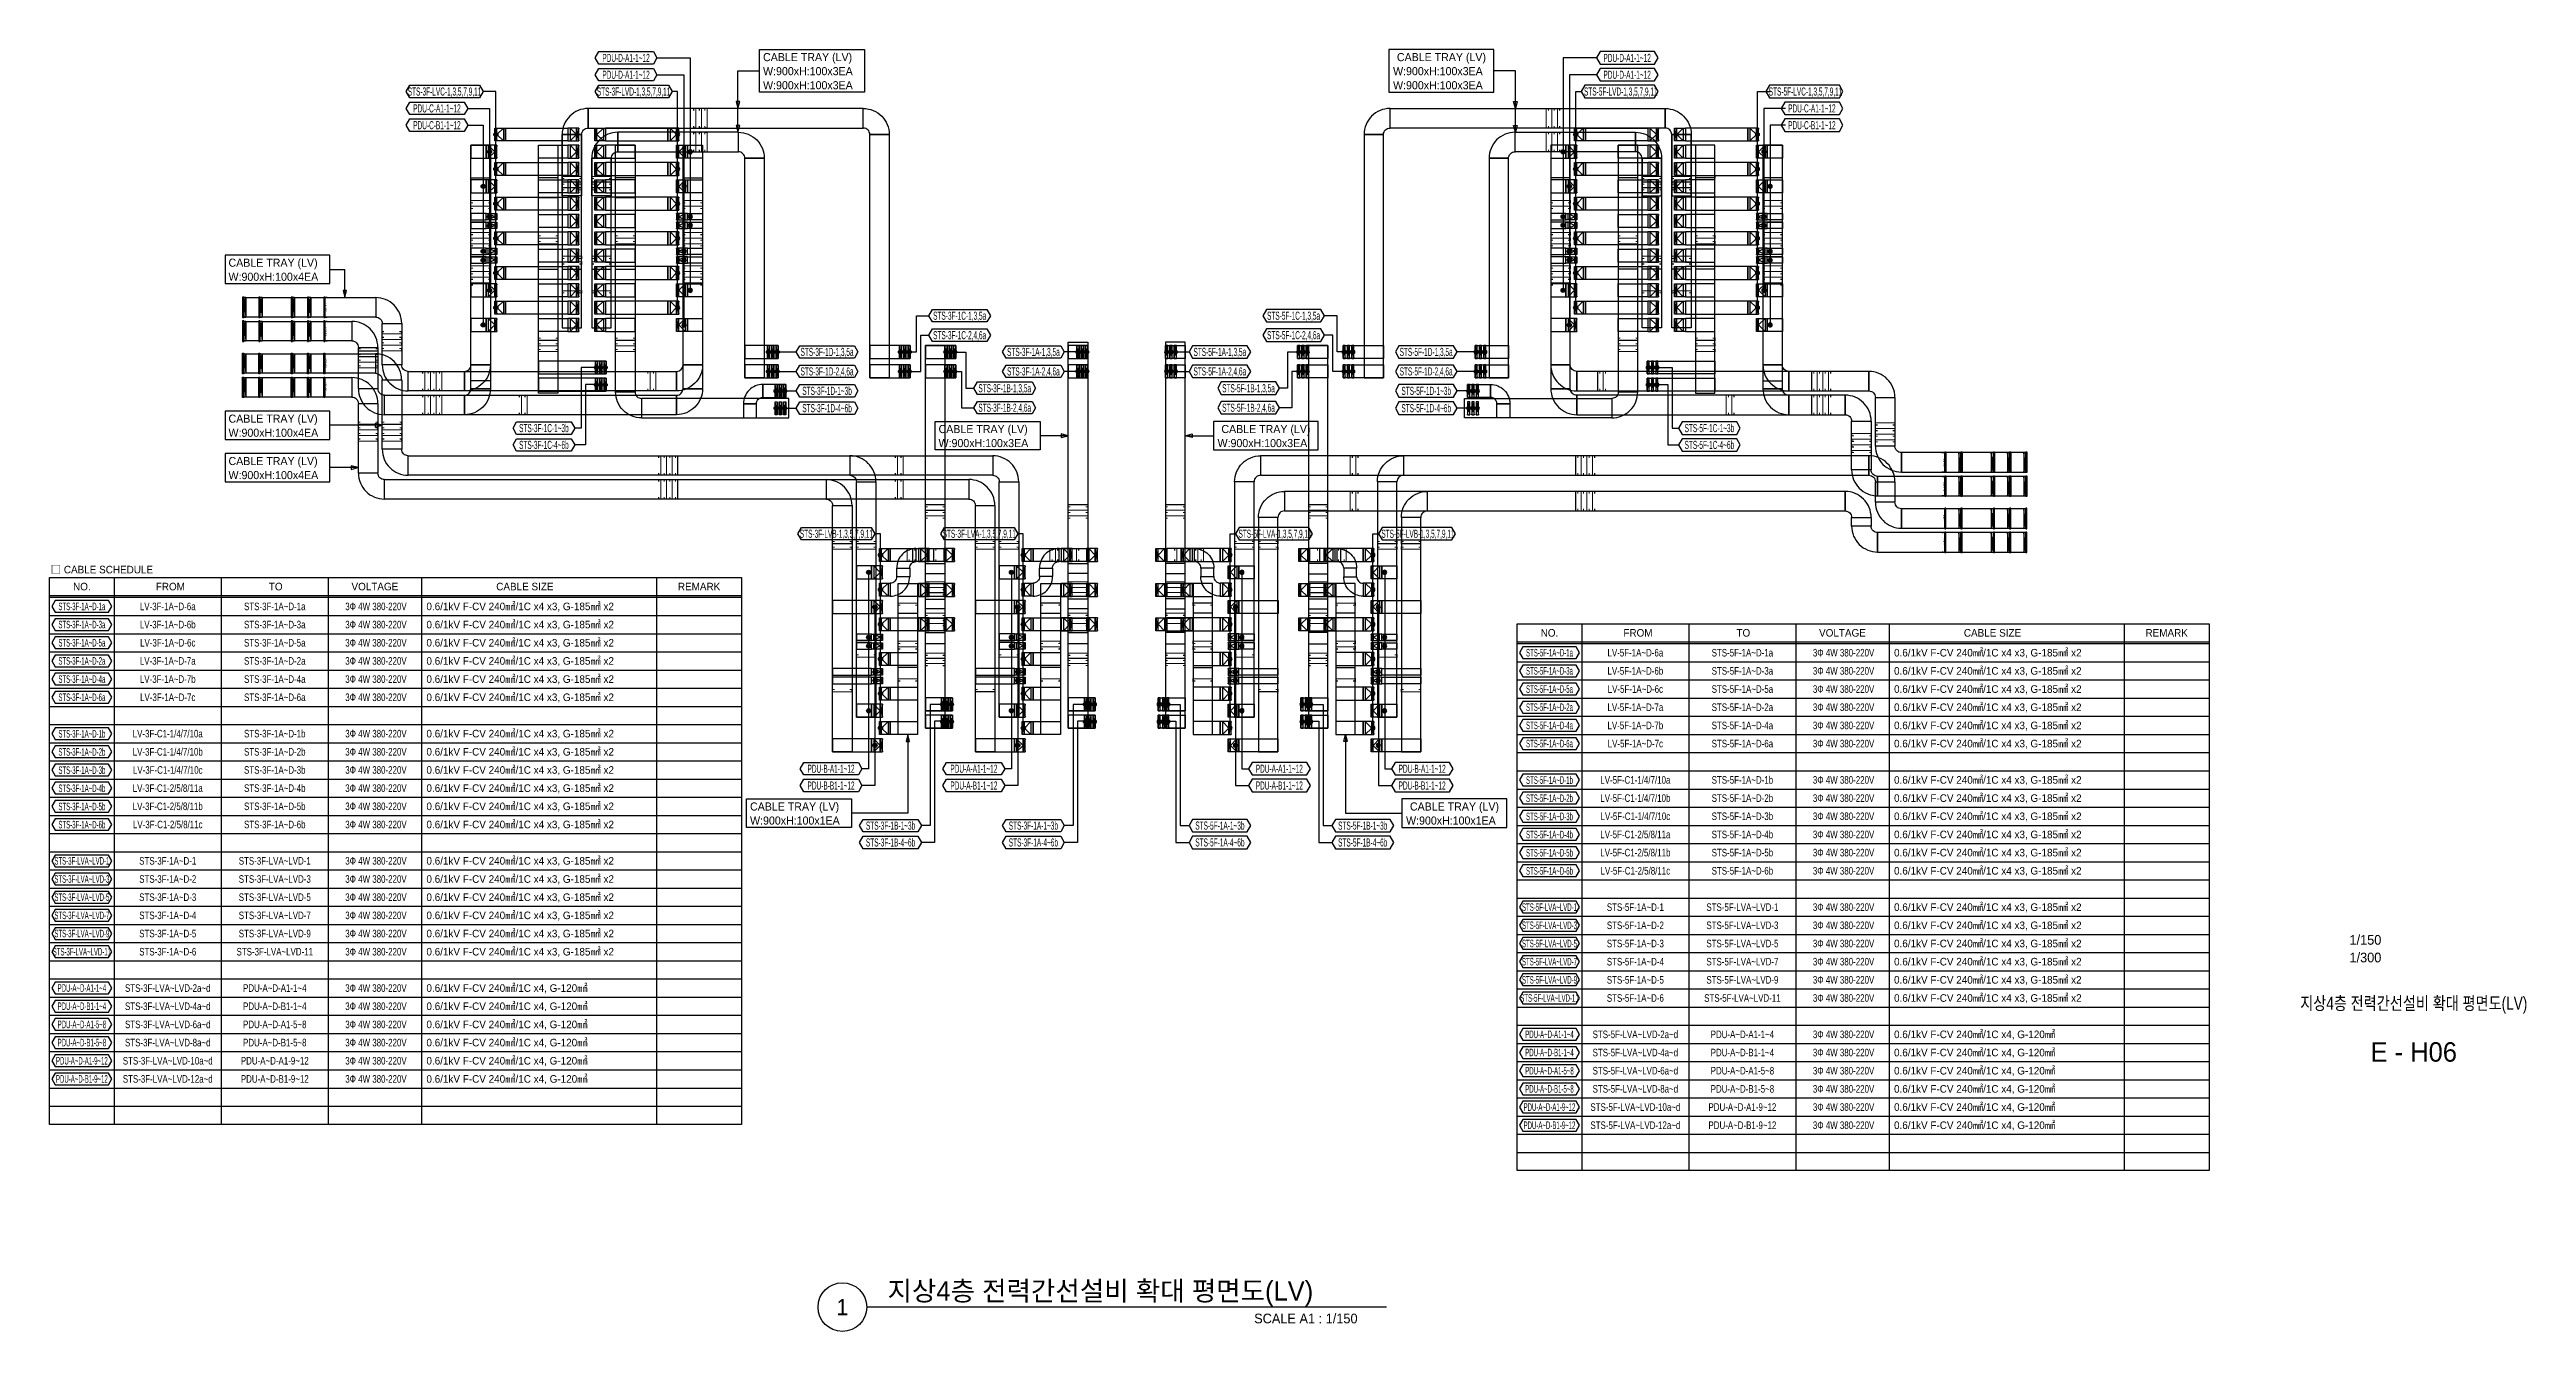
# Model space of a CAD drawing. Header units: millimetres. Extents: x -19577 to 374132, y 182625 to 847314.
# Drawn here: x 259677 to 374132, y 360825 to 420077 of the extents above; entities that cross this region are included whole.
import ezdxf
from ezdxf.enums import TextEntityAlignment as Align

# ---------------------------------------------------------------- set-up
doc = ezdxf.new("R2010")
doc.units = ezdxf.units.MM
doc.header["$LTSCALE"] = 150
for name, color, linetype in [('-----26 Electrical Cable Tray_HV_N', 30, 'Continuous'), ('-----26 Electrical Cable Tray_HV_발전기 B', 103, 'Continuous'), ('-----26 Electrical Cable Tray_LV_STS1', 3, 'Continuous'), ('-----26 Electrical Cable Tray_LV_STS2', 2, 'Continuous'), ('-----26 Electrical Cable Tray_LV_STS3', 151, 'Continuous'), ('-----26 Electrical Cable Tray_LV_STSPDU_A', 181, 'Continuous'), ('-----26 Electrical Cable Tray_LV_STSPDU_B', 41, 'Continuous'), ('-----29 Cable Schedule', 1, 'Continuous'), ('-----29 Indicator', 1, 'Continuous'), ('-----29 주기', 1, 'Continuous'), ('-----30 Text', 2, 'Continuous'), ('-----41 Drawing Title', 2, 'Continuous'), ('-----42 Drawing Number', 2, 'Continuous'), ('-----43 Drawing Scale', 3, 'Continuous'), ('-----99 Cable Schedule', 2, 'Continuous')]:
    doc.layers.add(name, color=color, linetype=linetype)
doc.styles.add('ELEC', font='Dotum.ttf')

msp = doc.modelspace()

# ---------------------------------------------------------------- texts
at = {"layer": '-----26 Electrical Cable Tray_LV_STS1', "style": 'ELEC'}
for s, p in [('W:900xH:100x3EA', (292648, 419077)), ('CABLE TRAY (LV)', (292648, 419727)), ('W:900xH:100x3EA', (321760, 419077)), ('CABLE TRAY (LV)', (321937, 419727)), ('W:900xH:100x3EA', (292648, 418427)), ('W:900xH:100x3EA', (321760, 418427)), ('W:900xH:100x3EA', (300758, 401887, 0)), ('CABLE TRAY (LV)', (300758, 402537, 0)), ('W:900xH:100x3EA', (313650, 401887, 0)), ('CABLE TRAY (LV)', (313827, 402537, 0))]:
    msp.add_text(s, height=375, dxfattribs=at).set_placement(p, align=Align.MIDDLE_LEFT)
at = {"layer": '-----26 Electrical Cable Tray_LV_STS3', "style": 'ELEC'}
for s, p in [('W:900xH:100x1EA', (322361, 384440, 0)), ('CABLE TRAY (LV)', (322539, 385090, 0))]:
    msp.add_text(s, height=375, dxfattribs=at).set_placement(p, align=Align.MIDDLE_LEFT)
at = {"layer": '-----26 Electrical Cable Tray_LV_STSPDU_A', "style": 'ELEC'}
for s, p in [('CABLE TRAY (LV)', (267948, 403016, 0)), ('W:900xH:100x4EA', (267948, 402366, 0))]:
    msp.add_text(s, height=375, dxfattribs=at).set_placement(p, align=Align.MIDDLE_LEFT)
at = {"layer": '-----26 Electrical Cable Tray_LV_STSPDU_B', "style": 'ELEC'}
for s, p in [('W:900xH:100x4EA', (267948, 409575)), ('CABLE TRAY (LV)', (267948, 410225)), ('W:900xH:100x4EA', (267948, 400408, 0)), ('CABLE TRAY (LV)', (267948, 401058, 0))]:
    msp.add_text(s, height=375, dxfattribs=at).set_placement(p, align=Align.MIDDLE_LEFT)
at = {"layer": '-----41 Drawing Title', "style": 'ELEC', "width": 0.8}
msp.add_text('지상4층 전력간선설비 확대 평면도(LV)', height=600, dxfattribs=at).set_placement((368925, 375995), align=Align.MIDDLE_CENTER)
at = {"layer": '-----41 Drawing Title', "color": 2, "style": 'ELEC'}
msp.add_text('지상4층 전력간선설비 확대 평면도(LV)', height=900, dxfattribs=at).set_placement((298398, 362250))
at = {"layer": '-----41 Drawing Title', "color": 7, "style": 'ELEC'}
msp.add_text('1', height=750, dxfattribs=at).set_placement((296314, 361950), align=Align.MIDDLE)
at = {"layer": '-----41 Drawing Title', "style": 'ELEC'}
msp.add_text('SCALE A1 : 1/150', height=450, dxfattribs=at).set_placement((320119, 361200), align=Align.RIGHT)
at = {"layer": '-----42 Drawing Number', "style": 'ELEC'}
msp.add_text('E - H06', height=900, dxfattribs=at).set_placement((368925, 373745), align=Align.MIDDLE_CENTER)
at = {"layer": '-----43 Drawing Scale', "style": 'ELEC'}
for s, p in [('1/150', (366690, 378925)), ('1/300', (366690, 378110))]:
    msp.add_text(s, height=450, dxfattribs=at).set_placement(p, align=Align.MIDDLE_CENTER)
at = {"layer": '-----99 Cable Schedule', "style": 'ELEC', "width": 0.5}
for s, p in [('PDU-D-A1-1~12', (286317, 419690)), ('PDU-D-A1-1~12', (286317, 418912)), ('PDU-D-A1-1~12', (332577, 419690)), ('PDU-D-A1-1~12', (332577, 418912)), ('STS-3F-LVC-1,3,5,7,9,11', (277930, 418135)), ('STS-3F-LVD-1,3,5,7,9,11', (286667, 418135)), ('STS-5F-LVD-1,3,5,7,9,11', (332282, 418135)), ('STS-5F-LVC-1,3,5,7,9,11', (340819, 418135)), ('PDU-C-A1-1~12', (277580, 417357)), ('PDU-C-B1-1~12', (277580, 416580)), ('PDU-C-A1-1~12', (341113, 417357)), ('PDU-C-B1-1~12', (341113, 416580)), ('STS-3F-1C-1,3,5a', (301732, 407774)), ('STS-5F-1C-1,3,5a', (317162, 407774)), ('STS-3F-1C-2,4,6a', (301732, 406874)), ('STS-5F-1C-2,4,6a', (317162, 406874)), ('STS-3F-1D-1,3,5a', (295606, 406100)), ('STS-3F-1D-2,4,6a', (295606, 405200)), ('STS-3F-1A-1,3,5a', (305140, 406100)), ('STS-3F-1A-2,4,6a', (305140, 405200)), ('STS-5F-1A-1,3,5a', (313755, 406100)), ('STS-5F-1A-2,4,6a', (313755, 405200)), ('STS-5F-1D-1,3,5a', (323288, 406100)), ('STS-5F-1D-2,4,6a', (323288, 405200)), ('STS-3F-1D-1~3b', (295606, 404300)), ('STS-3F-1B-1,3,5a', (303814, 404422)), ('STS-5F-1B-1,3,5a', (315080, 404422)), ('STS-5F-1D-1~3b', (323292, 404300)), ('STS-3F-1D-4~6b', (295606, 403500)), ('STS-3F-1B-2,4,6a', (303814, 403522)), ('STS-5F-1B-2,4,6a', (315080, 403522)), ('STS-5F-1D-4~6b', (323292, 403500)), ('STS-3F-1C-1~3b', (282522, 402580)), ('STS-3F-1C-4~6b', (282522, 401802)), ('STS-5F-1C-1~3b', (336376, 402580)), ('STS-5F-1C-4~6b', (336376, 401802)), ('STS-3F-LVB-1,3,5,7,9,11', (296039, 397697, 0)), ('STS-3F-LVA-1,3,5,7,9,11', (302639, 397697, 0)), ('STS-5F-LVA-1,3,5,7,9,11', (316309, 397697, 0)), ('STS-5F-LVB-1,3,5,7,9,11', (322909, 397697, 0)), ('PDU-B-A1-1~12', (295790, 386835, 0)), ('PDU-A-A1-1~12', (302390, 386837, 0)), ('PDU-A-A1-1~12', (316503, 386837, 0)), ('PDU-B-A1-1~12', (323103, 386835, 0)), ('PDU-B-B1-1~12', (295790, 386058, 0)), ('PDU-A-B1-1~12', (302390, 386059, 0)), ('PDU-A-B1-1~12', (316503, 386059, 0)), ('PDU-B-B1-1~12', (323103, 386058, 0)), ('STS-3F-1B-1~3b', (298540, 384205)), ('STS-3F-1B-4~6b', (298540, 383428)), ('STS-3F-1A-1~3b', (305140, 384207)), ('STS-3F-1A-4~6b', (305140, 383429)), ('STS-5F-1A-1~3b', (313758, 384207)), ('STS-5F-1A-4~6b', (313758, 383429)), ('STS-5F-1B-1~3b', (320358, 384205)), ('STS-5F-1B-4~6b', (320358, 383428))]:
    msp.add_text(s, height=375, dxfattribs=at).set_placement(p, align=Align.MIDDLE_CENTER)
at = {"color": 0, "style": 'ELEC', "width": 0.7}
for s, p in [('LV 트레이-IT', (268704, 408135)), ('LV 트레이-IT', (269454, 408135)), ('LV 트레이-IT', (270954, 408135)), ('LV 트레이-IT', (271704, 408135)), ('LV 트레이-IT(SP)', (272454, 408135)), ('LV 트레이-IT', (268704, 407035)), ('LV 트레이-IT', (269454, 407035)), ('LV 트레이-IT', (270954, 407035)), ('LV 트레이-IT', (271704, 407035)), ('LV 트레이-IT(SP)', (272454, 407035)), ('LV 트레이-IT', (268704, 405586)), ('LV 트레이-IT', (269454, 405586)), ('LV 트레이-IT', (270954, 405586)), ('LV 트레이-IT', (271704, 405586)), ('LV 트레이-IT(SP)', (272454, 405586)), ('LV 트레이-IT', (268704, 404486)), ('LV 트레이-IT', (269454, 404486)), ('LV 트레이-IT', (270954, 404486)), ('LV 트레이-IT', (271704, 404486)), ('LV 트레이-IT(SP)', (272454, 404486)), ('LV 트레이-IT(SP)', (347199, 400973)), ('LV 트레이-IT', (347949, 400973)), ('LV 트레이-IT', (349449, 400973)), ('LV 트레이-IT', (350199, 400973)), ('LV 트레이-IT', (350949, 400973)), ('LV 트레이-IT(SP)', (347199, 399873)), ('LV 트레이-IT', (347949, 399873)), ('LV 트레이-IT', (349449, 399873)), ('LV 트레이-IT', (350199, 399873)), ('LV 트레이-IT', (350949, 399873)), ('LV 트레이-IT', (347199, 398424)), ('LV 트레이-IT', (347949, 398424)), ('LV 트레이-IT', (349449, 398424)), ('LV 트레이-IT', (350199, 398424)), ('LV 트레이-IT', (350949, 398424)), ('LV 트레이-IT', (347199, 397324)), ('LV 트레이-IT', (347949, 397324)), ('LV 트레이-IT', (349449, 397324)), ('LV 트레이-IT', (350199, 397324)), ('LV 트레이-IT', (350949, 397324))]:
    msp.add_text(s, height=50, rotation=90, dxfattribs=at).set_placement(p, align=Align.MIDDLE_CENTER)

# ---------------------------------------------------------------- blocks, each defined once
blk = doc.blocks.new('A$495596483691')
at = {"color": 0}
for p, q in [((100, 600), (0, 600)), ((0, 600), (0, 0)), ((0, 0), (100, 0)), ((500, 600), (100, 600)), ((100, 0), (500, 0)), ((500, 0), (500, 600))]:
    blk.add_line(p, q, dxfattribs=at)
at = {"color": 8}
for p, q in [((400, 300), (100, 600)), ((100, 600), (100, 0)), ((400, 300), (100, 0)), ((400, 0), (400, 600)), ((400, 600), (500, 0)), ((500, 600), (400, 0))]:
    blk.add_line(p, q, dxfattribs=at)
blk = doc.blocks.new('A$C9a0ab699')
h = blk.add_hatch(color=0)
edge = h.paths.add_edge_path()
edge.add_arc((64, 64), 64, 720, 1080, ccw=False)
at = {"color": 0}
blk.add_circle((64, 64), 64, dxfattribs=at)
blk = doc.blocks.new('A$550585017316')
at = {"color": 0}
for p, q in [((400, 300), (0, 300)), ((0, 300), (0, 0)), ((0, 0), (400, 0)), ((500, 300), (400, 300)), ((400, 0), (500, 0)), ((500, 0), (500, 300))]:
    blk.add_line(p, q, dxfattribs=at)
at = {"color": 8}
for p, q in [((100, 0), (0, 300)), ((0, 0), (100, 300)), ((100, 150), (400, 300)), ((100, 300), (100, 0)), ((100, 150), (400, 0)), ((400, 0), (400, 300))]:
    blk.add_line(p, q, dxfattribs=at)

# ---------------------------------------------------------------- linework, layer by layer
at = {"layer": '-----26 Electrical Cable Tray_HV_N', "color": 1}
msp.add_line((272634, 409917), (273319, 409917), dxfattribs=at)
at = {"layer": '-----26 Electrical Cable Tray_HV_N', "color": 1, "elevation": 0}
for points in [[(297334, 420077), (297334, 418112), (292488, 418112), (292488, 420077)], [(321566, 420077), (321566, 418112), (326412, 418112), (326412, 420077)], [(267788, 410575), (267788, 409260), (272634, 409260), (272634, 410575)], [(267788, 403366), (267788, 402051), (272634, 402051), (272634, 403366)], [(305445, 402887), (305445, 401572), (300598, 401572), (300598, 402887)], [(313455, 402887), (313455, 401572), (318302, 401572), (318302, 402887)], [(267788, 401408), (267788, 400093), (272634, 400093), (272634, 401408)], [(296733, 385440), (296733, 384125), (291887, 384125), (291887, 385440)], [(322167, 385440), (322167, 384125), (327013, 384125), (327013, 385440)]]:
    msp.add_lwpolyline(points, close=True, dxfattribs=at)
for points in [[(291488, 417350), (291568, 417670), (291408, 417670), (291488, 417350), (291488, 419095)], [(291488, 416250), (291568, 416570), (291408, 416570), (291488, 416250), (291488, 419095)], [(291488, 419095), (292488, 419095)], [(327412, 419095), (326412, 419095)], [(327412, 417350), (327332, 417670), (327492, 417670), (327412, 417350), (327412, 419095)], [(327412, 416250), (327332, 416570), (327492, 416570), (327412, 416250), (327412, 419095)], [(273319, 408612), (273399, 408932), (273239, 408932), (273319, 408612), (273319, 409917)], [(275050, 402709), (274730, 402789), (274730, 402629), (275050, 402709), (272634, 402709)], [(306750, 402229), (306430, 402309), (306430, 402149), (306750, 402229), (305445, 402229)], [(312150, 402229), (312470, 402309), (312470, 402149), (312150, 402229), (313455, 402229)], [(273940, 400751), (273620, 400831), (273620, 400671), (273940, 400751), (272634, 400751)], [(299335, 388412), (299255, 388092), (299415, 388092), (299335, 388412), (299335, 384783)], [(319565, 388412), (319645, 388092), (319485, 388092), (319565, 388412), (319565, 384783)], [(299335, 384783), (296733, 384783)], [(319565, 384783), (322167, 384783)]]:
    msp.add_lwpolyline(points, dxfattribs=at)
at = {"layer": '-----26 Electrical Cable Tray_LV_STS1', "elevation": 0}
for points in [[(284265, 416150), (284265, 416150, -0.4142136), (284565, 416450), (284565, 416450), (284565, 417350, 0.4142136), (283365, 416150)], [(284265, 416150), (284265, 416150, -0.4142136), (284565, 416450), (284565, 416450), (284565, 417350, 0.4142136), (283365, 416150)], [(284265, 416150), (284265, 416150, -0.4142136), (284565, 416450), (284565, 416450), (284565, 417350, 0.4142136), (283365, 416150)], [(297581, 416150), (297581, 416150, 0.4142136), (297281, 416450), (297281, 416450), (297281, 417350, -0.4142136), (298481, 416150)], [(297581, 416150), (297581, 416150, 0.4142136), (297281, 416450), (297281, 416450), (297281, 417350, -0.4142136), (298481, 416150)], [(297581, 416150), (297581, 416150, 0.4142136), (297281, 416450), (297281, 416450), (297281, 417350, -0.4142136), (298481, 416150)], [(321319, 416150), (321319, 416150, -0.4142136), (321619, 416450), (321619, 416450), (321619, 417350, 0.4142136), (320419, 416150)], [(321319, 416150), (321319, 416150, -0.4142136), (321619, 416450), (321619, 416450), (321619, 417350, 0.4142136), (320419, 416150)], [(321319, 416150), (321319, 416150, -0.4142136), (321619, 416450), (321619, 416450), (321619, 417350, 0.4142136), (320419, 416150)], [(334635, 416150), (334635, 416150, 0.4142136), (334335, 416450), (334335, 416450), (334335, 417350, -0.4142136), (335535, 416150)], [(334635, 416150), (334635, 416150, 0.4142136), (334335, 416450), (334335, 416450), (334335, 417350, -0.4142136), (335535, 416150)], [(334635, 416150), (334635, 416150, 0.4142136), (334335, 416450), (334335, 416450), (334335, 417350, -0.4142136), (335535, 416150)], [(285635, 415050), (285635, 415050, -0.4142136), (285935, 415350), (285935, 415350), (285935, 416250, 0.4142136), (284735, 415050)], [(285635, 415050), (285635, 415050, -0.4142136), (285935, 415350), (285935, 415350), (285935, 416250, 0.4142136), (284735, 415050)], [(285635, 415050), (285635, 415050, -0.4142136), (285935, 415350), (285935, 415350), (285935, 416250, 0.4142136), (284735, 415050)], [(291806, 415050), (291806, 415050, 0.4142136), (291506, 415350), (291506, 415350), (291506, 416250, -0.4142136), (292706, 415050)], [(291806, 415050), (291806, 415050, 0.4142136), (291506, 415350), (291506, 415350), (291506, 416250, -0.4142136), (292706, 415050)], [(291806, 415050), (291806, 415050, 0.4142136), (291506, 415350), (291506, 415350), (291506, 416250, -0.4142136), (292706, 415050)], [(327094, 415050), (327094, 415050, -0.4142136), (327394, 415350), (327394, 415350), (327394, 416250, 0.4142136), (326194, 415050)], [(327094, 415050), (327094, 415050, -0.4142136), (327394, 415350), (327394, 415350), (327394, 416250, 0.4142136), (326194, 415050)], [(327094, 415050), (327094, 415050, -0.4142136), (327394, 415350), (327394, 415350), (327394, 416250, 0.4142136), (326194, 415050)], [(333265, 415050), (333265, 415050, 0.4142136), (332965, 415350), (332965, 415350), (332965, 416250, -0.4142136), (334165, 415050)], [(333265, 415050), (333265, 415050, 0.4142136), (332965, 415350), (332965, 415350), (332965, 416250, -0.4142136), (334165, 415050)], [(333265, 415050), (333265, 415050, 0.4142136), (332965, 415350), (332965, 415350), (332965, 416250, -0.4142136), (334165, 415050)]]:
    msp.add_lwpolyline(points, format="xyb", close=True, dxfattribs=at)
for points in [[(284565, 417350), (284565, 416450), (297281, 416450), (297281, 417350)], [(284565, 417350), (284565, 416450), (297281, 416450), (297281, 417350)], [(284565, 417350), (284565, 416450), (297281, 416450), (297281, 417350)], [(334335, 417350), (334335, 416450), (321619, 416450), (321619, 417350)], [(334335, 417350), (334335, 416450), (321619, 416450), (321619, 417350)], [(334335, 417350), (334335, 416450), (321619, 416450), (321619, 417350)], [(284265, 413310), (283365, 413310), (283365, 416150), (284265, 416150)], [(284265, 416150), (283365, 416150), (283365, 407214), (284265, 407214)], [(284265, 416150), (283365, 416150), (283365, 409923), (284265, 409923)], [(285935, 416250), (285935, 415350), (291506, 415350), (291506, 416250)], [(285935, 416250), (285935, 415350), (291506, 415350), (291506, 416250)], [(285935, 416250), (285935, 415350), (291506, 415350), (291506, 416250)], [(297581, 416150), (298481, 416150), (298481, 404900), (297581, 404900)], [(297581, 416150), (298481, 416150), (298481, 404900), (297581, 404900)], [(297581, 416150), (298481, 416150), (298481, 404900), (297581, 404900)], [(321319, 416150), (320419, 416150), (320419, 404900), (321319, 404900)], [(321319, 416150), (320419, 416150), (320419, 404900), (321319, 404900)], [(321319, 416150), (320419, 416150), (320419, 404900), (321319, 404900)], [(332965, 416250), (332965, 415350), (327394, 415350), (327394, 416250)], [(332965, 416250), (332965, 415350), (327394, 415350), (327394, 416250)], [(332965, 416250), (332965, 415350), (327394, 415350), (327394, 416250)], [(334635, 413310), (335535, 413310), (335535, 416150), (334635, 416150)], [(334635, 416150), (335535, 416150), (335535, 407214), (334635, 407214)], [(334635, 416150), (335535, 416150), (335535, 409923), (334635, 409923)], [(285635, 413310), (284735, 413310), (284735, 415050), (285635, 415050)], [(285635, 415050), (284735, 415050), (284735, 407214), (285635, 407214)], [(285635, 415050), (284735, 415050), (284735, 409923), (285635, 409923)], [(333265, 413310), (334165, 413310), (334165, 415050), (333265, 415050)], [(333265, 415050), (334165, 415050), (334165, 407214), (333265, 407214)], [(333265, 415050), (334165, 415050), (334165, 409923), (333265, 409923)], [(300150, 406400), (301050, 406400), (301050, 395850), (300150, 395850)], [(300150, 406400), (301050, 406400), (301050, 395850), (300150, 395850)], [(300150, 406400), (301050, 406400), (301050, 395850), (300150, 395850)], [(300150, 406400), (301050, 406400), (301050, 395850), (300150, 395850)], [(300150, 406400), (301050, 406400), (301050, 395850), (300150, 395850)], [(300150, 406400), (301050, 406400), (301050, 394230), (300150, 394230)], [(300150, 406400), (301050, 406400), (301050, 394230), (300150, 394230)], [(300150, 406400), (301050, 406400), (301050, 394230), (300150, 394230)], [(300150, 406400), (301050, 406400), (301050, 394230), (300150, 394230)], [(300150, 406400), (301050, 406400), (301050, 394230), (300150, 394230)], [(300150, 406400), (301050, 406400), (301050, 392610), (300150, 392610)], [(300150, 406400), (301050, 406400), (301050, 392610), (300150, 392610)], [(300150, 406400), (301050, 406400), (301050, 392610), (300150, 392610)], [(300150, 406400), (301050, 406400), (301050, 392610), (300150, 392610)], [(300150, 406400), (301050, 406400), (301050, 392610), (300150, 392610)], [(306750, 406550), (307650, 406550), (307650, 395852), (306750, 395852)], [(306750, 406550), (307650, 406550), (307650, 395852), (306750, 395852)], [(306750, 406550), (307650, 406550), (307650, 395852), (306750, 395852)], [(306750, 406550), (307650, 406550), (307650, 394232), (306750, 394232)], [(306750, 406550), (307650, 406550), (307650, 394232), (306750, 394232)], [(306750, 406550), (307650, 406550), (307650, 394232), (306750, 394232)], [(306750, 406550), (307650, 406550), (307650, 392612), (306750, 392612)], [(306750, 406550), (307650, 406550), (307650, 392612), (306750, 392612)], [(306750, 406550), (307650, 406550), (307650, 392612), (306750, 392612)], [(312150, 406550), (311250, 406550), (311250, 395852), (312150, 395852)], [(312150, 406550), (311250, 406550), (311250, 395852), (312150, 395852)], [(312150, 406550), (311250, 406550), (311250, 395852), (312150, 395852)], [(312150, 406550), (311250, 406550), (311250, 394232), (312150, 394232)], [(312150, 406550), (311250, 406550), (311250, 394232), (312150, 394232)], [(312150, 406550), (311250, 406550), (311250, 394232), (312150, 394232)], [(312150, 406550), (311250, 406550), (311250, 392612), (312150, 392612)], [(312150, 406550), (311250, 406550), (311250, 392612), (312150, 392612)], [(312150, 406550), (311250, 406550), (311250, 392612), (312150, 392612)], [(318750, 406400), (317850, 406400), (317850, 395850), (318750, 395850)], [(318750, 406400), (317850, 406400), (317850, 395850), (318750, 395850)], [(318750, 406400), (317850, 406400), (317850, 395850), (318750, 395850)], [(318750, 406400), (317850, 406400), (317850, 395850), (318750, 395850)], [(318750, 406400), (317850, 406400), (317850, 395850), (318750, 395850)], [(318750, 406400), (317850, 406400), (317850, 394230), (318750, 394230)], [(318750, 406400), (317850, 406400), (317850, 394230), (318750, 394230)], [(318750, 406400), (317850, 406400), (317850, 394230), (318750, 394230)], [(318750, 406400), (317850, 406400), (317850, 394230), (318750, 394230)], [(318750, 406400), (317850, 406400), (317850, 394230), (318750, 394230)], [(318750, 406400), (317850, 406400), (317850, 392610), (318750, 392610)], [(318750, 406400), (317850, 406400), (317850, 392610), (318750, 392610)], [(318750, 406400), (317850, 406400), (317850, 392610), (318750, 392610)], [(318750, 406400), (317850, 406400), (317850, 392610), (318750, 392610)], [(318750, 406400), (317850, 406400), (317850, 392610), (318750, 392610)]]:
    msp.add_lwpolyline(points, close=True, dxfattribs=at)
at = {"layer": '-----26 Electrical Cable Tray_LV_STS1', "ltscale": 7.5, "const_width": 50, "elevation": 0}
for points in [[(289442, 417250), (289442, 417350), (289542, 417350), (289542, 416450), (289442, 416450), (289442, 416550)], [(289702, 417250), (289702, 417350), (289802, 417350), (289802, 416450), (289702, 416450), (289702, 416550)], [(289962, 417250), (289962, 417350), (290062, 417350), (290062, 416450), (289962, 416450), (289962, 416550)], [(328938, 417250), (328938, 417350), (328838, 417350), (328838, 416450), (328938, 416450), (328938, 416550)], [(329198, 417250), (329198, 417350), (329098, 417350), (329098, 416450), (329198, 416450), (329198, 416550)], [(329458, 417250), (329458, 417350), (329358, 417350), (329358, 416450), (329458, 416450), (329458, 416550)], [(289442, 416150), (289442, 416250), (289542, 416250), (289542, 415350), (289442, 415350), (289442, 415450)], [(289702, 416150), (289702, 416250), (289802, 416250), (289802, 415350), (289702, 415350), (289702, 415450)], [(289962, 416150), (289962, 416250), (290062, 416250), (290062, 415350), (289962, 415350), (289962, 415450)], [(328938, 416150), (328938, 416250), (328838, 416250), (328838, 415350), (328938, 415350), (328938, 415450)], [(329198, 416150), (329198, 416250), (329098, 416250), (329098, 415350), (329198, 415350), (329198, 415450)], [(329458, 416150), (329458, 416250), (329358, 416250), (329358, 415350), (329458, 415350), (329458, 415450)], [(283465, 414113), (283365, 414113), (283365, 414213), (284265, 414213), (284265, 414113), (284165, 414113)], [(283465, 413853), (283365, 413853), (283365, 413953), (284265, 413953), (284265, 413853), (284165, 413853)], [(283465, 413593), (283365, 413593), (283365, 413693), (284265, 413693), (284265, 413593), (284165, 413593)], [(284835, 414113), (284735, 414113), (284735, 414213), (285635, 414213), (285635, 414113), (285535, 414113)], [(284835, 413593), (284735, 413593), (284735, 413693), (285635, 413693), (285635, 413593), (285535, 413593)], [(334065, 414113), (334165, 414113), (334165, 414213), (333265, 414213), (333265, 414113), (333365, 414113)], [(334065, 413593), (334165, 413593), (334165, 413693), (333265, 413693), (333265, 413593), (333365, 413593)], [(335435, 414113), (335535, 414113), (335535, 414213), (334635, 414213), (334635, 414113), (334735, 414113)], [(335435, 413853), (335535, 413853), (335535, 413953), (334635, 413953), (334635, 413853), (334735, 413853)], [(335435, 413593), (335535, 413593), (335535, 413693), (334635, 413693), (334635, 413593), (334735, 413593)], [(283465, 410424), (283365, 410424), (283365, 410524), (284265, 410524), (284265, 410424), (284165, 410424)], [(283465, 410164), (283365, 410164), (283365, 410264), (284265, 410264), (284265, 410164), (284165, 410164)], [(284835, 410164), (284735, 410164), (284735, 410264), (285635, 410264), (285635, 410164), (285535, 410164)], [(334065, 410164), (334165, 410164), (334165, 410264), (333265, 410264), (333265, 410164), (333365, 410164)], [(335435, 410424), (335535, 410424), (335535, 410524), (334635, 410524), (334635, 410424), (334735, 410424)], [(335435, 410164), (335535, 410164), (335535, 410264), (334635, 410264), (334635, 410164), (334735, 410164)], [(283465, 408829), (283365, 408829), (283365, 408929), (284265, 408929), (284265, 408829), (284165, 408829)], [(284835, 408829), (284735, 408829), (284735, 408929), (285635, 408929), (285635, 408829), (285535, 408829)], [(334065, 408829), (334165, 408829), (334165, 408929), (333265, 408929), (333265, 408829), (333365, 408829)], [(335435, 408829), (335535, 408829), (335535, 408929), (334635, 408929), (334635, 408829), (334735, 408829)], [(300950, 398939), (301050, 398939), (301050, 399039), (300150, 399039), (300150, 398939), (300250, 398939)], [(300950, 398679), (301050, 398679), (301050, 398779), (300150, 398779), (300150, 398679), (300250, 398679)], [(300950, 398419), (301050, 398419), (301050, 398519), (300150, 398519), (300150, 398419), (300250, 398419)], [(307550, 398940), (307650, 398940), (307650, 399040), (306750, 399040), (306750, 398940), (306850, 398940)], [(307550, 398681), (307650, 398681), (307650, 398781), (306750, 398781), (306750, 398681), (306850, 398681)], [(307550, 398421), (307650, 398421), (307650, 398521), (306750, 398521), (306750, 398421), (306850, 398421)], [(311350, 398940), (311250, 398940), (311250, 399040), (312150, 399040), (312150, 398940), (312050, 398940)], [(311350, 398681), (311250, 398681), (311250, 398781), (312150, 398781), (312150, 398681), (312050, 398681)], [(311350, 398421), (311250, 398421), (311250, 398521), (312150, 398521), (312150, 398421), (312050, 398421)], [(317950, 398939), (317850, 398939), (317850, 399039), (318750, 399039), (318750, 398939), (318650, 398939)], [(317950, 398679), (317850, 398679), (317850, 398779), (318750, 398779), (318750, 398679), (318650, 398679)], [(317950, 398419), (317850, 398419), (317850, 398519), (318750, 398519), (318750, 398419), (318650, 398419)], [(300950, 395370), (301050, 395370), (301050, 395470), (300150, 395470), (300150, 395370), (300250, 395370)], [(300950, 395110), (301050, 395110), (301050, 395210), (300150, 395210), (300150, 395110), (300250, 395110)], [(307550, 395372), (307650, 395372), (307650, 395472), (306750, 395472), (306750, 395372), (306850, 395372)], [(307550, 395112), (307650, 395112), (307650, 395212), (306750, 395212), (306750, 395112), (306850, 395112)], [(311350, 395372), (311250, 395372), (311250, 395472), (312150, 395472), (312150, 395372), (312050, 395372)], [(311350, 395112), (311250, 395112), (311250, 395212), (312150, 395212), (312150, 395112), (312050, 395112)], [(317950, 395370), (317850, 395370), (317850, 395470), (318750, 395470), (318750, 395370), (318650, 395370)], [(317950, 395110), (317850, 395110), (317850, 395210), (318750, 395210), (318750, 395110), (318650, 395110)], [(300950, 393922), (301050, 393922), (301050, 394022), (300150, 394022), (300150, 393922), (300250, 393922)], [(307550, 393924), (307650, 393924), (307650, 394024), (306750, 394024), (306750, 393924), (306850, 393924)], [(311350, 393924), (311250, 393924), (311250, 394024), (312150, 394024), (312150, 393924), (312050, 393924)], [(317950, 393922), (317850, 393922), (317850, 394022), (318750, 394022), (318750, 393922), (318650, 393922)]]:
    msp.add_lwpolyline(points, dxfattribs=at)
at = {"layer": '-----26 Electrical Cable Tray_LV_STS1'}
for points in [[(291806, 415050), (292706, 415050), (292706, 404900), (291806, 404900)], [(291806, 415050), (292706, 415050), (292706, 404900), (291806, 404900)], [(291806, 415050), (292706, 415050), (292706, 404900), (291806, 404900)], [(327094, 415050), (326194, 415050), (326194, 404900), (327094, 404900)], [(327094, 415050), (326194, 415050), (326194, 404900), (327094, 404900)], [(327094, 415050), (326194, 415050), (326194, 404900), (327094, 404900)], [(293350, 405800), (293350, 406400), (291806, 406400), (291806, 405800)], [(293150, 405800), (293150, 406400), (291806, 406400), (291806, 405800)], [(292950, 405800), (292950, 406400), (291806, 406400), (291806, 405800)], [(292850, 405800), (292850, 406400), (292950, 406400), (292950, 405800)], [(293050, 405800), (293050, 406400), (293150, 406400), (293150, 405800)], [(293250, 405800), (293250, 406400), (293350, 406400), (293350, 405800)], [(299450, 405800), (299450, 406400), (297581, 406400), (297581, 405800)], [(299250, 405800), (299250, 406400), (297581, 406400), (297581, 405800)], [(299050, 405800), (299050, 406400), (297581, 406400), (297581, 405800)], [(298950, 405800), (298950, 406400), (299050, 406400), (299050, 405800)], [(299150, 405800), (299150, 406400), (299250, 406400), (299250, 405800)], [(299350, 405800), (299350, 406400), (299450, 406400), (299450, 405800)], [(301550, 405800), (301550, 406400), (300150, 406400), (300150, 405800)], [(301350, 405800), (301350, 406400), (300150, 406400), (300150, 405800)], [(301150, 405800), (301150, 406400), (300150, 406400), (300150, 405800)], [(301050, 405800), (301050, 406400), (301150, 406400), (301150, 405800)], [(301250, 405800), (301250, 406400), (301350, 406400), (301350, 405800)], [(301450, 405800), (301450, 406400), (301550, 406400), (301550, 405800)], [(306750, 406550), (307650, 406550), (307650, 395852), (306750, 395852)], [(306750, 406550), (307650, 406550), (307650, 395852), (306750, 395852)], [(306750, 406550), (307650, 406550), (307650, 394232), (306750, 394232)], [(306750, 406550), (307650, 406550), (307650, 394232), (306750, 394232)], [(306750, 406550), (307650, 406550), (307650, 392612), (306750, 392612)], [(306750, 406550), (307650, 406550), (307650, 392612), (306750, 392612)], [(307650, 405800), (307650, 406400), (306750, 406400), (306750, 405800)], [(307450, 405800), (307450, 406400), (306750, 406400), (306750, 405800)], [(307250, 405800), (307250, 406400), (306750, 406400), (306750, 405800)], [(307150, 405800), (307150, 406400), (307250, 406400), (307250, 405800)], [(307350, 405800), (307350, 406400), (307450, 406400), (307450, 405800)], [(307550, 405800), (307550, 406400), (307650, 406400), (307650, 405800)], [(312150, 406550), (311250, 406550), (311250, 395852), (312150, 395852)], [(312150, 406550), (311250, 406550), (311250, 395852), (312150, 395852)], [(312150, 406550), (311250, 406550), (311250, 394232), (312150, 394232)], [(312150, 406550), (311250, 406550), (311250, 394232), (312150, 394232)], [(312150, 406550), (311250, 406550), (311250, 392612), (312150, 392612)], [(312150, 406550), (311250, 406550), (311250, 392612), (312150, 392612)], [(311250, 405800), (311250, 406400), (312150, 406400), (312150, 405800)], [(311350, 405800), (311350, 406400), (311250, 406400), (311250, 405800)], [(311550, 405800), (311550, 406400), (311450, 406400), (311450, 405800)], [(311450, 405800), (311450, 406400), (312150, 406400), (312150, 405800)], [(311750, 405800), (311750, 406400), (311650, 406400), (311650, 405800)], [(311650, 405800), (311650, 406400), (312150, 406400), (312150, 405800)], [(317350, 405800), (317350, 406400), (318750, 406400), (318750, 405800)], [(317450, 405800), (317450, 406400), (317350, 406400), (317350, 405800)], [(317650, 405800), (317650, 406400), (317550, 406400), (317550, 405800)], [(317550, 405800), (317550, 406400), (318750, 406400), (318750, 405800)], [(317850, 405800), (317850, 406400), (317750, 406400), (317750, 405800)], [(317750, 405800), (317750, 406400), (318750, 406400), (318750, 405800)], [(319450, 405800), (319450, 406400), (321319, 406400), (321319, 405800)], [(319550, 405800), (319550, 406400), (319450, 406400), (319450, 405800)], [(319750, 405800), (319750, 406400), (319650, 406400), (319650, 405800)], [(319650, 405800), (319650, 406400), (321319, 406400), (321319, 405800)], [(319950, 405800), (319950, 406400), (319850, 406400), (319850, 405800)], [(319850, 405800), (319850, 406400), (321319, 406400), (321319, 405800)], [(325550, 405800), (325550, 406400), (327094, 406400), (327094, 405800)], [(325650, 405800), (325650, 406400), (325550, 406400), (325550, 405800)], [(325850, 405800), (325850, 406400), (325750, 406400), (325750, 405800)], [(325750, 405800), (325750, 406400), (327094, 406400), (327094, 405800)], [(326050, 405800), (326050, 406400), (325950, 406400), (325950, 405800)], [(325950, 405800), (325950, 406400), (327094, 406400), (327094, 405800)], [(293350, 404900), (293350, 405500), (291806, 405500), (291806, 404900)], [(293150, 404900), (293150, 405500), (291806, 405500), (291806, 404900)], [(292950, 404900), (292950, 405500), (291806, 405500), (291806, 404900)], [(292850, 404900), (292850, 405500), (292950, 405500), (292950, 404900)], [(293050, 404900), (293050, 405500), (293150, 405500), (293150, 404900)], [(293250, 404900), (293250, 405500), (293350, 405500), (293350, 404900)], [(299450, 404900), (299450, 405500), (297581, 405500), (297581, 404900)], [(299250, 404900), (299250, 405500), (297581, 405500), (297581, 404900)], [(299050, 404900), (299050, 405500), (297581, 405500), (297581, 404900)], [(298950, 404900), (298950, 405500), (299050, 405500), (299050, 404900)], [(299150, 404900), (299150, 405500), (299250, 405500), (299250, 404900)], [(299350, 404900), (299350, 405500), (299450, 405500), (299450, 404900)], [(301550, 404900), (301550, 405500), (300150, 405500), (300150, 404900)], [(301350, 404900), (301350, 405500), (300150, 405500), (300150, 404900)], [(301150, 404900), (301150, 405500), (300150, 405500), (300150, 404900)], [(301050, 404900), (301050, 405500), (301150, 405500), (301150, 404900)], [(301250, 404900), (301250, 405500), (301350, 405500), (301350, 404900)], [(301450, 404900), (301450, 405500), (301550, 405500), (301550, 404900)], [(307650, 404900), (307650, 405500), (306750, 405500), (306750, 404900)], [(307450, 404900), (307450, 405500), (306750, 405500), (306750, 404900)], [(307250, 404900), (307250, 405500), (306750, 405500), (306750, 404900)], [(307150, 404900), (307150, 405500), (307250, 405500), (307250, 404900)], [(307350, 404900), (307350, 405500), (307450, 405500), (307450, 404900)], [(307550, 404900), (307550, 405500), (307650, 405500), (307650, 404900)], [(311250, 404900), (311250, 405500), (312150, 405500), (312150, 404900)], [(311350, 404900), (311350, 405500), (311250, 405500), (311250, 404900)], [(311550, 404900), (311550, 405500), (311450, 405500), (311450, 404900)], [(311450, 404900), (311450, 405500), (312150, 405500), (312150, 404900)], [(311750, 404900), (311750, 405500), (311650, 405500), (311650, 404900)], [(311650, 404900), (311650, 405500), (312150, 405500), (312150, 404900)], [(317350, 404900), (317350, 405500), (318750, 405500), (318750, 404900)], [(317450, 404900), (317450, 405500), (317350, 405500), (317350, 404900)], [(317650, 404900), (317650, 405500), (317550, 405500), (317550, 404900)], [(317550, 404900), (317550, 405500), (318750, 405500), (318750, 404900)], [(317850, 404900), (317850, 405500), (317750, 405500), (317750, 404900)], [(317750, 404900), (317750, 405500), (318750, 405500), (318750, 404900)], [(319450, 404900), (319450, 405500), (321319, 405500), (321319, 404900)], [(319550, 404900), (319550, 405500), (319450, 405500), (319450, 404900)], [(319750, 404900), (319750, 405500), (319650, 405500), (319650, 404900)], [(319650, 404900), (319650, 405500), (321319, 405500), (321319, 404900)], [(319950, 404900), (319950, 405500), (319850, 405500), (319850, 404900)], [(319850, 404900), (319850, 405500), (321319, 405500), (321319, 404900)], [(325550, 404900), (325550, 405500), (327094, 405500), (327094, 404900)], [(325650, 404900), (325650, 405500), (325550, 405500), (325550, 404900)], [(325850, 404900), (325850, 405500), (325750, 405500), (325750, 404900)], [(325750, 404900), (325750, 405500), (327094, 405500), (327094, 404900)], [(326050, 404900), (326050, 405500), (325950, 405500), (325950, 404900)], [(325950, 404900), (325950, 405500), (327094, 405500), (327094, 404900)]]:
    msp.add_lwpolyline(points, close=True, dxfattribs=at)
at = {"layer": '-----26 Electrical Cable Tray_LV_STS1', "ltscale": 7.5, "const_width": 50}
for points in [[(284835, 413853), (284735, 413853), (284735, 413953), (285635, 413953), (285635, 413853), (285535, 413853)], [(334065, 413853), (334165, 413853), (334165, 413953), (333265, 413953), (333265, 413853), (333365, 413853)], [(284835, 410424), (284735, 410424), (284735, 410524), (285635, 410524), (285635, 410424), (285535, 410424)], [(334065, 410424), (334165, 410424), (334165, 410524), (333265, 410524), (333265, 410424), (333365, 410424)]]:
    msp.add_lwpolyline(points, dxfattribs=at)
at = {"layer": '-----26 Electrical Cable Tray_LV_STS1'}
for points in [[(292950, 405800), (292850, 406400)], [(292950, 406400), (292850, 405800)], [(293150, 405800), (293050, 406400)], [(293150, 406400), (293050, 405800)], [(293350, 405800), (293250, 406400)], [(293350, 406400), (293250, 405800)], [(299050, 405800), (298950, 406400)], [(299050, 406400), (298950, 405800)], [(299250, 405800), (299150, 406400)], [(299250, 406400), (299150, 405800)], [(299450, 405800), (299350, 406400)], [(299450, 406400), (299350, 405800)], [(301150, 405800), (301050, 406400)], [(301150, 406400), (301050, 405800)], [(301350, 405800), (301250, 406400)], [(301350, 406400), (301250, 405800)], [(301550, 405800), (301450, 406400)], [(301550, 406400), (301450, 405800)], [(307250, 405800), (307150, 406400)], [(307250, 406400), (307150, 405800)], [(307450, 405800), (307350, 406400)], [(307450, 406400), (307350, 405800)], [(307650, 405800), (307550, 406400)], [(307650, 406400), (307550, 405800)], [(311250, 405800), (311350, 406400)], [(311250, 406400), (311350, 405800)], [(311450, 405800), (311550, 406400)], [(311450, 406400), (311550, 405800)], [(311650, 405800), (311750, 406400)], [(311650, 406400), (311750, 405800)], [(317350, 405800), (317450, 406400)], [(317350, 406400), (317450, 405800)], [(317550, 405800), (317650, 406400)], [(317550, 406400), (317650, 405800)], [(317750, 405800), (317850, 406400)], [(317750, 406400), (317850, 405800)], [(319450, 405800), (319550, 406400)], [(319450, 406400), (319550, 405800)], [(319650, 405800), (319750, 406400)], [(319650, 406400), (319750, 405800)], [(319850, 405800), (319950, 406400)], [(319850, 406400), (319950, 405800)], [(325550, 405800), (325650, 406400)], [(325550, 406400), (325650, 405800)], [(325750, 405800), (325850, 406400)], [(325750, 406400), (325850, 405800)], [(325950, 405800), (326050, 406400)], [(325950, 406400), (326050, 405800)], [(292950, 404900), (292850, 405500)], [(292950, 405500), (292850, 404900)], [(293150, 404900), (293050, 405500)], [(293150, 405500), (293050, 404900)], [(293350, 404900), (293250, 405500)], [(293350, 405500), (293250, 404900)], [(299050, 404900), (298950, 405500)], [(299050, 405500), (298950, 404900)], [(299250, 404900), (299150, 405500)], [(299250, 405500), (299150, 404900)], [(299450, 404900), (299350, 405500)], [(299450, 405500), (299350, 404900)], [(301150, 404900), (301050, 405500)], [(301150, 405500), (301050, 404900)], [(301350, 404900), (301250, 405500)], [(301350, 405500), (301250, 404900)], [(301550, 404900), (301450, 405500)], [(301550, 405500), (301450, 404900)], [(307250, 404900), (307150, 405500)], [(307250, 405500), (307150, 404900)], [(307450, 404900), (307350, 405500)], [(307450, 405500), (307350, 404900)], [(307650, 404900), (307550, 405500)], [(307650, 405500), (307550, 404900)], [(311250, 404900), (311350, 405500)], [(311250, 405500), (311350, 404900)], [(311450, 404900), (311550, 405500)], [(311450, 405500), (311550, 404900)], [(311650, 404900), (311750, 405500)], [(311650, 405500), (311750, 404900)], [(317350, 404900), (317450, 405500)], [(317350, 405500), (317450, 404900)], [(317550, 404900), (317650, 405500)], [(317550, 405500), (317650, 404900)], [(317750, 404900), (317850, 405500)], [(317750, 405500), (317850, 404900)], [(319450, 404900), (319550, 405500)], [(319450, 405500), (319550, 404900)], [(319650, 404900), (319750, 405500)], [(319650, 405500), (319750, 404900)], [(319850, 404900), (319950, 405500)], [(319850, 405500), (319950, 404900)], [(325550, 404900), (325650, 405500)], [(325550, 405500), (325650, 404900)], [(325750, 404900), (325850, 405500)], [(325750, 405500), (325850, 404900)], [(325950, 404900), (326050, 405500)], [(325950, 405500), (326050, 404900)]]:
    msp.add_lwpolyline(points, dxfattribs=at)
at = {"layer": '-----26 Electrical Cable Tray_LV_STS2'}
for points in [[(283165, 404200), (282265, 404200), (282265, 415650), (283165, 415650)], [(282265, 415650), (283630, 415650), (283630, 415050), (282265, 415050)], [(286735, 415650), (285370, 415650), (285370, 415050), (286735, 415050)], [(286735, 404250), (285835, 404250), (285835, 415650), (286735, 415650)], [(332165, 404250), (333065, 404250), (333065, 415650), (332165, 415650)], [(332165, 415650), (333530, 415650), (333530, 415050), (332165, 415050)], [(336635, 415650), (335270, 415650), (335270, 415050), (336635, 415050)], [(335735, 404200), (336635, 404200), (336635, 415650), (335735, 415650)], [(282265, 414050), (283630, 414050), (283630, 413450), (282265, 413450)], [(283165, 404200), (282265, 404200), (282265, 413234), (283165, 413234)], [(286735, 414050), (285370, 414050), (285370, 413450), (286735, 413450)], [(286735, 404250), (285835, 404250), (285835, 413234), (286735, 413234)], [(332165, 414050), (333530, 414050), (333530, 413450), (332165, 413450)], [(332165, 404250), (333065, 404250), (333065, 413234), (332165, 413234)], [(336635, 414050), (335270, 414050), (335270, 413450), (336635, 413450)], [(335735, 404200), (336635, 404200), (336635, 413234), (335735, 413234)], [(282265, 412450), (283630, 412450), (283630, 411850), (282265, 411850)], [(286735, 412450), (285370, 412450), (285370, 411850), (286735, 411850)], [(332165, 412450), (333530, 412450), (333530, 411850), (332165, 411850)], [(336635, 412450), (335270, 412450), (335270, 411850), (336635, 411850)], [(282265, 410850), (283630, 410850), (283630, 410250), (282265, 410250)], [(283165, 404200), (282265, 404200), (282265, 409923), (283165, 409923)], [(286735, 410850), (285370, 410850), (285370, 410250), (286735, 410250)], [(286735, 404250), (285835, 404250), (285835, 409923), (286735, 409923)], [(332165, 410850), (333530, 410850), (333530, 410250), (332165, 410250)], [(332165, 404250), (333065, 404250), (333065, 409923), (332165, 409923)], [(336635, 410850), (335270, 410850), (335270, 410250), (336635, 410250)], [(335735, 404200), (336635, 404200), (336635, 409923), (335735, 409923)], [(282265, 409250), (283630, 409250), (283630, 408650), (282265, 408650)], [(286735, 409250), (285370, 409250), (285370, 408650), (286735, 408650)], [(332165, 409250), (333530, 409250), (333530, 408650), (332165, 408650)], [(336635, 409250), (335270, 409250), (335270, 408650), (336635, 408650)], [(282265, 407650), (283630, 407650), (283630, 407050), (282265, 407050)], [(286735, 407650), (285370, 407650), (285370, 407050), (286735, 407050)], [(332165, 407650), (333530, 407650), (333530, 407050), (332165, 407050)], [(336635, 407650), (335270, 407650), (335270, 407050), (336635, 407050)], [(287035, 403950), (287035, 403050), (293840, 403050), (293840, 403950)], [(287035, 403950), (287035, 403050), (293840, 403050), (293840, 403950)], [(287035, 403950), (287035, 403050), (293840, 403050), (293840, 403950)], [(331865, 403950), (331865, 403050), (325060, 403050), (325060, 403950)], [(331865, 403950), (331865, 403050), (325060, 403050), (325060, 403950)], [(331865, 403950), (331865, 403050), (325060, 403050), (325060, 403950)]]:
    msp.add_lwpolyline(points, close=True, dxfattribs=at)
at = {"layer": '-----26 Electrical Cable Tray_LV_STS2', "ltscale": 7.5, "const_width": 50, "elevation": 0}
for points in [[(282365, 414256), (282265, 414256), (282265, 414156), (283165, 414156), (283165, 414256), (283065, 414256)], [(285935, 414256), (285835, 414256), (285835, 414156), (286735, 414156), (286735, 414256), (286635, 414256)], [(332965, 414256), (333065, 414256), (333065, 414156), (332165, 414156), (332165, 414256), (332265, 414256)], [(336535, 414256), (336635, 414256), (336635, 414156), (335735, 414156), (335735, 414256), (335835, 414256)], [(282365, 411462), (282265, 411462), (282265, 411362), (283165, 411362), (283165, 411462), (283065, 411462)], [(282365, 411202), (282265, 411202), (282265, 411102), (283165, 411102), (283165, 411202), (283065, 411202)], [(285935, 411462), (285835, 411462), (285835, 411362), (286735, 411362), (286735, 411462), (286635, 411462)], [(285935, 411202), (285835, 411202), (285835, 411102), (286735, 411102), (286735, 411202), (286635, 411202)], [(332965, 411462), (333065, 411462), (333065, 411362), (332165, 411362), (332165, 411462), (332265, 411462)], [(332965, 411202), (333065, 411202), (333065, 411102), (332165, 411102), (332165, 411202), (332265, 411202)], [(336535, 411462), (336635, 411462), (336635, 411362), (335735, 411362), (335735, 411462), (335835, 411462)], [(336535, 411202), (336635, 411202), (336635, 411102), (335735, 411102), (335735, 411202), (335835, 411202)], [(282365, 406736), (282265, 406736), (282265, 406636), (283165, 406636), (283165, 406736), (283065, 406736)], [(282365, 406476), (282265, 406476), (282265, 406376), (283165, 406376), (283165, 406476), (283065, 406476)], [(285935, 406736), (285835, 406736), (285835, 406636), (286735, 406636), (286735, 406736), (286635, 406736)], [(285935, 406476), (285835, 406476), (285835, 406376), (286735, 406376), (286735, 406476), (286635, 406476)], [(332965, 406736), (333065, 406736), (333065, 406636), (332165, 406636), (332165, 406736), (332265, 406736)], [(332965, 406476), (333065, 406476), (333065, 406376), (332165, 406376), (332165, 406476), (332265, 406476)], [(336535, 406736), (336635, 406736), (336635, 406636), (335735, 406636), (335735, 406736), (335835, 406736)], [(336535, 406476), (336635, 406476), (336635, 406376), (335735, 406376), (335735, 406476), (335835, 406476)], [(282365, 406217), (282265, 406217), (282265, 406117), (283165, 406117), (283165, 406217), (283065, 406217)], [(285935, 406217), (285835, 406217), (285835, 406117), (286735, 406117), (286735, 406217), (286635, 406217)], [(332965, 406217), (333065, 406217), (333065, 406117), (332165, 406117), (332165, 406217), (332265, 406217)], [(336535, 406217), (336635, 406217), (336635, 406117), (335735, 406117), (335735, 406217), (335835, 406217)], [(300950, 394873), (301050, 394873), (301050, 394973), (300150, 394973), (300150, 394873), (300250, 394873)], [(307550, 394875), (307650, 394875), (307650, 394975), (306750, 394975), (306750, 394875), (306850, 394875)], [(311350, 394875), (311250, 394875), (311250, 394975), (312150, 394975), (312150, 394875), (312050, 394875)], [(317950, 394873), (317850, 394873), (317850, 394973), (318750, 394973), (318750, 394873), (318650, 394873)], [(300950, 393685), (301050, 393685), (301050, 393785), (300150, 393785), (300150, 393685), (300250, 393685)], [(307550, 393686), (307650, 393686), (307650, 393786), (306750, 393786), (306750, 393686), (306850, 393686)], [(311350, 393686), (311250, 393686), (311250, 393786), (312150, 393786), (312150, 393686), (312050, 393686)], [(317950, 393685), (317850, 393685), (317850, 393785), (318750, 393785), (318750, 393685), (318650, 393685)], [(300950, 393447), (301050, 393447), (301050, 393547), (300150, 393547), (300150, 393447), (300250, 393447)], [(307550, 393449), (307650, 393449), (307650, 393549), (306750, 393549), (306750, 393449), (306850, 393449)], [(311350, 393449), (311250, 393449), (311250, 393549), (312150, 393549), (312150, 393449), (312050, 393449)], [(317950, 393447), (317850, 393447), (317850, 393547), (318750, 393547), (318750, 393447), (318650, 393447)], [(300950, 392075), (301050, 392075), (301050, 392175), (300150, 392175), (300150, 392075), (300250, 392075)], [(300950, 391838), (301050, 391838), (301050, 391938), (300150, 391938), (300150, 391838), (300250, 391838)], [(300950, 391600), (301050, 391600), (301050, 391700), (300150, 391700), (300150, 391600), (300250, 391600)], [(307550, 392076), (307650, 392076), (307650, 392176), (306750, 392176), (306750, 392076), (306850, 392076)], [(307550, 391839), (307650, 391839), (307650, 391939), (306750, 391939), (306750, 391839), (306850, 391839)], [(307550, 391602), (307650, 391602), (307650, 391702), (306750, 391702), (306750, 391602), (306850, 391602)], [(311350, 392076), (311250, 392076), (311250, 392176), (312150, 392176), (312150, 392076), (312050, 392076)], [(311350, 391839), (311250, 391839), (311250, 391939), (312150, 391939), (312150, 391839), (312050, 391839)], [(311350, 391602), (311250, 391602), (311250, 391702), (312150, 391702), (312150, 391602), (312050, 391602)], [(317950, 392075), (317850, 392075), (317850, 392175), (318750, 392175), (318750, 392075), (318650, 392075)], [(317950, 391838), (317850, 391838), (317850, 391938), (318750, 391938), (318750, 391838), (318650, 391838)], [(317950, 391600), (317850, 391600), (317850, 391700), (318750, 391700), (318750, 391600), (318650, 391600)]]:
    msp.add_lwpolyline(points, dxfattribs=at)
at = {"layer": '-----26 Electrical Cable Tray_LV_STS2', "elevation": 0}
for points in [[(285400, 405680), (282265, 405680), (282265, 405080), (285400, 405080)], [(284900, 405080), (284900, 405680), (285000, 405680), (285000, 405080)], [(285100, 405080), (285100, 405680), (285200, 405680), (285200, 405080)], [(285300, 405080), (285300, 405680), (285400, 405680), (285400, 405080)], [(333500, 405680), (336635, 405680), (336635, 405080), (333500, 405080)], [(333600, 405080), (333600, 405680), (333500, 405680), (333500, 405080)], [(333800, 405080), (333800, 405680), (333700, 405680), (333700, 405080)], [(334000, 405080), (334000, 405680), (333900, 405680), (333900, 405080)], [(285400, 404880), (282265, 404880), (282265, 404280), (285400, 404280)], [(284900, 404280), (284900, 404880), (285000, 404880), (285000, 404280)], [(285100, 404280), (285100, 404880), (285200, 404880), (285200, 404280)], [(285300, 404280), (285300, 404880), (285400, 404880), (285400, 404280)], [(293700, 404600), (292639, 404600), (292639, 404000), (293700, 404000)], [(293700, 404600), (292639, 404600), (292639, 404000), (293700, 404000)], [(293700, 404600), (292639, 404600), (292639, 404000), (293700, 404000)], [(293200, 404000), (293200, 404600), (293300, 404600), (293300, 404000)], [(293400, 404000), (293400, 404600), (293500, 404600), (293500, 404000)], [(293600, 404000), (293600, 404600), (293700, 404600), (293700, 404000)], [(325200, 404600), (326261, 404600), (326261, 404000), (325200, 404000)], [(325300, 404000), (325300, 404600), (325200, 404600), (325200, 404000)], [(325200, 404600), (326261, 404600), (326261, 404000), (325200, 404000)], [(325200, 404600), (326261, 404600), (326261, 404000), (325200, 404000)], [(325500, 404000), (325500, 404600), (325400, 404600), (325400, 404000)], [(325700, 404000), (325700, 404600), (325600, 404600), (325600, 404000)], [(333500, 404880), (336635, 404880), (336635, 404280), (333500, 404280)], [(333600, 404280), (333600, 404880), (333500, 404880), (333500, 404280)], [(333800, 404280), (333800, 404880), (333700, 404880), (333700, 404280)], [(334000, 404280), (334000, 404880), (333900, 404880), (333900, 404280)], [(292339, 403050), (292339, 403700), (291739, 403700), (291739, 403050)], [(292339, 403050), (292339, 403700), (291739, 403700), (291739, 403050)], [(292339, 403050), (292339, 403700), (291739, 403700), (291739, 403050)], [(293200, 403200), (293200, 403800), (293300, 403800), (293300, 403200)], [(293400, 403200), (293400, 403800), (293500, 403800), (293500, 403200)], [(293600, 403200), (293600, 403800), (293700, 403800), (293700, 403200)], [(325300, 403200), (325300, 403800), (325200, 403800), (325200, 403200)], [(325500, 403200), (325500, 403800), (325400, 403800), (325400, 403200)], [(325700, 403200), (325700, 403800), (325600, 403800), (325600, 403200)], [(326561, 403050), (326561, 403700), (327161, 403700), (327161, 403050)], [(326561, 403050), (326561, 403700), (327161, 403700), (327161, 403050)], [(326561, 403050), (326561, 403700), (327161, 403700), (327161, 403050)], [(300150, 396315), (301050, 396315), (301050, 389508), (300150, 389508)], [(306750, 396317), (307650, 396317), (307650, 389509), (306750, 389509)], [(312150, 396317), (311250, 396317), (311250, 389509), (312150, 389509)], [(318750, 396315), (317850, 396315), (317850, 389508), (318750, 389508)], [(300150, 394680), (301050, 394680), (301050, 388708), (300150, 388708)], [(306750, 394682), (307650, 394682), (307650, 388709), (306750, 388709)], [(312150, 394682), (311250, 394682), (311250, 388709), (312150, 388709)], [(318750, 394680), (317850, 394680), (317850, 388708), (318750, 388708)], [(300150, 393131), (301050, 393131), (301050, 388708), (300150, 388708)], [(306750, 393133), (307650, 393133), (307650, 388709), (306750, 388709)], [(312150, 393133), (311250, 393133), (311250, 388709), (312150, 388709)], [(318750, 393131), (317850, 393131), (317850, 388708), (318750, 388708)], [(301401, 390108), (300150, 390108), (300150, 389508), (301401, 389508)], [(301401, 389308), (300150, 389308), (300150, 388708), (301401, 388708)], [(300901, 389508), (300901, 390108), (301001, 390108), (301001, 389508)], [(300901, 388708), (300901, 389308), (301001, 389308), (301001, 388708)], [(301101, 389508), (301101, 390108), (301201, 390108), (301201, 389508)], [(301101, 388708), (301101, 389308), (301201, 389308), (301201, 388708)], [(301301, 389508), (301301, 390108), (301401, 390108), (301401, 389508)], [(301301, 388708), (301301, 389308), (301401, 389308), (301401, 388708)], [(308001, 390109), (306750, 390109), (306750, 389509), (308001, 389509)], [(308001, 389309), (306750, 389309), (306750, 388709), (308001, 388709)], [(307501, 389509), (307501, 390109), (307601, 390109), (307601, 389509)], [(307501, 388709), (307501, 389309), (307601, 389309), (307601, 388709)], [(307701, 389509), (307701, 390109), (307801, 390109), (307801, 389509)], [(307701, 388709), (307701, 389309), (307801, 389309), (307801, 388709)], [(307901, 389509), (307901, 390109), (308001, 390109), (308001, 389509)], [(307901, 388709), (307901, 389309), (308001, 389309), (308001, 388709)], [(310899, 390109), (312150, 390109), (312150, 389509), (310899, 389509)], [(310999, 389509), (310999, 390109), (310899, 390109), (310899, 389509)], [(310899, 389309), (312150, 389309), (312150, 388709), (310899, 388709)], [(310999, 388709), (310999, 389309), (310899, 389309), (310899, 388709)], [(311199, 389509), (311199, 390109), (311099, 390109), (311099, 389509)], [(311199, 388709), (311199, 389309), (311099, 389309), (311099, 388709)], [(311399, 389509), (311399, 390109), (311299, 390109), (311299, 389509)], [(311399, 388709), (311399, 389309), (311299, 389309), (311299, 388709)], [(317499, 390108), (318750, 390108), (318750, 389508), (317499, 389508)], [(317599, 389508), (317599, 390108), (317499, 390108), (317499, 389508)], [(317499, 389308), (318750, 389308), (318750, 388708), (317499, 388708)], [(317599, 388708), (317599, 389308), (317499, 389308), (317499, 388708)], [(317799, 389508), (317799, 390108), (317699, 390108), (317699, 389508)], [(317799, 388708), (317799, 389308), (317699, 389308), (317699, 388708)], [(317999, 389508), (317999, 390108), (317899, 390108), (317899, 389508)], [(317999, 388708), (317999, 389308), (317899, 389308), (317899, 388708)]]:
    msp.add_lwpolyline(points, close=True, dxfattribs=at)
for points in [[(285000, 405080), (284900, 405680)], [(285000, 405680), (284900, 405080)], [(285200, 405080), (285100, 405680)], [(285200, 405680), (285100, 405080)], [(285400, 405080), (285300, 405680)], [(285400, 405680), (285300, 405080)], [(333500, 405080), (333600, 405680)], [(333500, 405680), (333600, 405080)], [(333700, 405080), (333800, 405680)], [(333700, 405680), (333800, 405080)], [(333900, 405080), (334000, 405680)], [(333900, 405680), (334000, 405080)], [(285000, 404280), (284900, 404880)], [(285000, 404880), (284900, 404280)], [(285200, 404280), (285100, 404880)], [(285200, 404880), (285100, 404280)], [(285400, 404280), (285300, 404880)], [(285400, 404880), (285300, 404280)], [(293300, 404000), (293200, 404600)], [(293300, 404600), (293200, 404000)], [(293500, 404000), (293400, 404600)], [(293500, 404600), (293400, 404000)], [(293700, 404000), (293600, 404600)], [(293700, 404600), (293600, 404000)], [(325200, 404000), (325300, 404600)], [(325200, 404600), (325300, 404000)], [(325400, 404000), (325500, 404600)], [(325400, 404600), (325500, 404000)], [(325600, 404000), (325700, 404600)], [(325600, 404600), (325700, 404000)], [(333500, 404280), (333600, 404880)], [(333500, 404880), (333600, 404280)], [(333700, 404280), (333800, 404880)], [(333700, 404880), (333800, 404280)], [(333900, 404280), (334000, 404880)], [(333900, 404880), (334000, 404280)], [(293300, 403200), (293200, 403800)], [(293300, 403800), (293200, 403200)], [(293500, 403200), (293400, 403800)], [(293500, 403800), (293400, 403200)], [(293700, 403200), (293600, 403800)], [(293700, 403800), (293600, 403200)], [(325200, 403200), (325300, 403800)], [(325200, 403800), (325300, 403200)], [(325400, 403200), (325500, 403800)], [(325400, 403800), (325500, 403200)], [(325600, 403200), (325700, 403800)], [(325600, 403800), (325700, 403200)], [(301001, 389508), (300901, 390108)], [(301001, 390108), (300901, 389508)], [(301001, 388708), (300901, 389308)], [(301001, 389308), (300901, 388708)], [(301201, 389508), (301101, 390108)], [(301201, 390108), (301101, 389508)], [(301201, 388708), (301101, 389308)], [(301201, 389308), (301101, 388708)], [(301401, 389508), (301301, 390108)], [(301401, 390108), (301301, 389508)], [(301401, 388708), (301301, 389308)], [(301401, 389308), (301301, 388708)], [(307601, 389509), (307501, 390109)], [(307601, 390109), (307501, 389509)], [(307601, 388709), (307501, 389309)], [(307601, 389309), (307501, 388709)], [(307801, 389509), (307701, 390109)], [(307801, 390109), (307701, 389509)], [(307801, 388709), (307701, 389309)], [(307801, 389309), (307701, 388709)], [(308001, 389509), (307901, 390109)], [(308001, 390109), (307901, 389509)], [(308001, 388709), (307901, 389309)], [(308001, 389309), (307901, 388709)], [(310899, 389509), (310999, 390109)], [(310899, 390109), (310999, 389509)], [(310899, 388709), (310999, 389309)], [(310899, 389309), (310999, 388709)], [(311099, 389509), (311199, 390109)], [(311099, 390109), (311199, 389509)], [(311099, 388709), (311199, 389309)], [(311099, 389309), (311199, 388709)], [(311299, 389509), (311399, 390109)], [(311299, 390109), (311399, 389509)], [(311299, 388709), (311399, 389309)], [(311299, 389309), (311399, 388709)], [(317499, 389508), (317599, 390108)], [(317499, 390108), (317599, 389508)], [(317499, 388708), (317599, 389308)], [(317499, 389308), (317599, 388708)], [(317699, 389508), (317799, 390108)], [(317699, 390108), (317799, 389508)], [(317699, 388708), (317799, 389308)], [(317699, 389308), (317799, 388708)], [(317899, 389508), (317999, 390108)], [(317899, 390108), (317999, 389508)], [(317899, 388708), (317999, 389308)], [(317899, 389308), (317999, 388708)]]:
    msp.add_lwpolyline(points, dxfattribs=at)
at = {"layer": '-----26 Electrical Cable Tray_LV_STS2'}
for points in [[(286735, 404250), (286735, 404250, 0.4142136), (287035, 403950), (287035, 403950), (287035, 403050, -0.4142136), (285835, 404250)], [(286735, 404250), (286735, 404250, 0.4142136), (287035, 403950), (287035, 403950), (287035, 403050, -0.4142136), (285835, 404250)], [(286735, 404250), (286735, 404250, 0.4142136), (287035, 403950), (287035, 403950), (287035, 403050, -0.4142136), (285835, 404250)], [(332165, 404250), (332165, 404250, -0.4142136), (331865, 403950), (331865, 403950), (331865, 403050, 0.4142136), (333065, 404250)], [(332165, 404250), (332165, 404250, -0.4142136), (331865, 403950), (331865, 403950), (331865, 403050, 0.4142136), (333065, 404250)], [(332165, 404250), (332165, 404250, -0.4142136), (331865, 403950), (331865, 403950), (331865, 403050, 0.4142136), (333065, 404250)]]:
    msp.add_lwpolyline(points, format="xyb", close=True, dxfattribs=at)
at = {"layer": '-----26 Electrical Cable Tray_LV_STS2', "elevation": 0}
for points in [[(292339, 403700), (292339, 403700, -0.4142136), (292639, 404000), (292639, 404000), (292639, 404600, 0.4142136), (291739, 403700)], [(292339, 403700), (292339, 403700, -0.4142136), (292639, 404000), (292639, 404000), (292639, 404600, 0.4142136), (291739, 403700)], [(292339, 403700), (292339, 403700, -0.4142136), (292639, 404000), (292639, 404000), (292639, 404600, 0.4142136), (291739, 403700)], [(326561, 403700), (326561, 403700, 0.4142136), (326261, 404000), (326261, 404000), (326261, 404600, -0.4142136), (327161, 403700)], [(326561, 403700), (326561, 403700, 0.4142136), (326261, 404000), (326261, 404000), (326261, 404600, -0.4142136), (327161, 403700)], [(326561, 403700), (326561, 403700, 0.4142136), (326261, 404000), (326261, 404000), (326261, 404600, -0.4142136), (327161, 403700)]]:
    msp.add_lwpolyline(points, format="xyb", close=True, dxfattribs=at)
at = {"layer": '-----26 Electrical Cable Tray_LV_STS3'}
for points in [[(280750, 416450), (283630, 416450), (283630, 415850), (280750, 415850)], [(338150, 416450), (335270, 416450), (335270, 415850), (338150, 415850)], [(280750, 414850), (283630, 414850), (283630, 414250), (280750, 414250)], [(338150, 414850), (335270, 414850), (335270, 414250), (338150, 414250)], [(280750, 413250), (283630, 413250), (283630, 412650), (280750, 412650)], [(338150, 413250), (335270, 413250), (335270, 412650), (338150, 412650)], [(280750, 411650), (283630, 411650), (283630, 411050), (280750, 411050)], [(338150, 411650), (335270, 411650), (335270, 411050), (338150, 411050)], [(280750, 410050), (283630, 410050), (283630, 409450), (280750, 409450)], [(338150, 410050), (335270, 410050), (335270, 409450), (338150, 409450)], [(280750, 408450), (283630, 408450), (283630, 407850), (280750, 407850)], [(338150, 408450), (335270, 408450), (335270, 407850), (338150, 407850)]]:
    msp.add_lwpolyline(points, close=True, dxfattribs=at)
at = {"layer": '-----26 Electrical Cable Tray_LV_STS3', "elevation": 0}
for points in [[(288250, 416450), (285370, 416450), (285370, 415850), (288250, 415850)], [(330650, 416450), (333530, 416450), (333530, 415850), (330650, 415850)], [(288250, 414850), (285370, 414850), (285370, 414250), (288250, 414250)], [(330650, 414850), (333530, 414850), (333530, 414250), (330650, 414250)], [(288250, 413250), (285370, 413250), (285370, 412650), (288250, 412650)], [(330650, 413250), (333530, 413250), (333530, 412650), (330650, 412650)], [(288250, 411650), (285370, 411650), (285370, 411050), (288250, 411050)], [(330650, 411650), (333530, 411650), (333530, 411050), (330650, 411050)], [(288250, 410050), (285370, 410050), (285370, 409450), (288250, 409450)], [(330650, 410050), (333530, 410050), (333530, 409450), (330650, 409450)], [(288250, 408450), (285370, 408450), (285370, 407850), (288250, 407850)], [(330650, 408450), (333530, 408450), (333530, 407850), (330650, 407850)], [(298523, 397012), (301000, 397012), (301000, 396412), (298523, 396412)], [(299423, 396112), (299423, 395712), (298823, 395712), (298823, 396112)], [(299723, 397012), (299830, 397012), (299830, 396412), (299723, 396412)], [(305123, 397013), (307600, 397013), (307600, 396413), (305123, 396413)], [(306023, 396113), (306023, 395713), (305423, 395713), (305423, 396113)], [(306323, 397013), (306430, 397013), (306430, 396413), (306323, 396413)], [(313777, 397013), (311300, 397013), (311300, 396413), (313777, 396413)], [(312577, 397013), (312470, 397013), (312470, 396413), (312577, 396413)], [(312877, 396113), (312877, 395713), (313477, 395713), (313477, 396113)], [(320377, 397012), (317900, 397012), (317900, 396412), (320377, 396412)], [(319177, 397012), (319070, 397012), (319070, 396412), (319177, 396412)], [(319477, 396112), (319477, 395712), (320077, 395712), (320077, 396112)], [(298885, 395392), (299785, 395392), (299785, 391508), (298885, 391508)], [(298885, 395392), (301000, 395392), (301000, 394792), (298885, 394792)], [(298885, 395392), (299830, 395392), (299830, 394792), (298885, 394792)], [(305485, 395393), (306385, 395393), (306385, 391510), (305485, 391510)], [(305485, 395393), (307600, 395393), (307600, 394793), (305485, 394793)], [(305485, 395393), (306430, 395393), (306430, 394793), (305485, 394793)], [(313415, 395393), (311300, 395393), (311300, 394793), (313415, 394793)], [(313415, 395393), (312470, 395393), (312470, 394793), (313415, 394793)], [(313415, 395393), (312515, 395393), (312515, 391510), (313415, 391510)], [(320015, 395392), (317900, 395392), (317900, 394792), (320015, 394792)], [(320015, 395392), (319070, 395392), (319070, 394792), (320015, 394792)], [(320015, 395392), (319115, 395392), (319115, 391508), (320015, 391508)], [(298523, 393810), (299785, 393810), (299785, 393210), (298523, 393210)], [(298885, 394029), (299785, 394029), (299785, 388412), (298885, 388412)], [(298885, 393812), (301000, 393812), (301000, 393212), (298885, 393212)], [(298885, 393812), (299830, 393812), (299830, 393212), (298885, 393212)], [(305123, 393812), (306385, 393812), (306385, 393212), (305123, 393212)], [(305485, 394029), (306385, 394029), (306385, 388412), (305485, 388412)], [(305485, 393812), (307600, 393812), (307600, 393212), (305485, 393212)], [(305485, 393812), (306430, 393812), (306430, 393212), (305485, 393212)], [(313415, 393812), (311300, 393812), (311300, 393212), (313415, 393212)], [(313415, 393812), (312470, 393812), (312470, 393212), (313415, 393212)], [(313415, 394029), (312515, 394029), (312515, 388412), (313415, 388412)], [(313777, 393812), (312515, 393812), (312515, 393212), (313777, 393212)], [(320015, 393812), (317900, 393812), (317900, 393212), (320015, 393212)], [(320015, 393812), (319070, 393812), (319070, 393212), (320015, 393212)], [(320015, 394029), (319115, 394029), (319115, 388412), (320015, 388412)], [(320377, 393810), (319115, 393810), (319115, 393210), (320377, 393210)], [(298523, 392210), (299785, 392210), (299785, 391610), (298523, 391610)], [(305123, 392212), (306385, 392212), (306385, 391612), (305123, 391612)], [(313777, 392212), (312515, 392212), (312515, 391612), (313777, 391612)], [(320377, 392210), (319115, 392210), (319115, 391610), (320377, 391610)], [(298523, 390612), (299785, 390612), (299785, 390012), (298523, 390012)], [(305123, 390612), (306385, 390612), (306385, 390012), (305123, 390012)], [(313777, 390612), (312515, 390612), (312515, 390012), (313777, 390012)], [(320377, 390612), (319115, 390612), (319115, 390012), (320377, 390012)], [(298523, 389012), (299785, 389012), (299785, 388412), (298523, 388412)], [(305123, 389012), (306385, 389012), (306385, 388412), (305123, 388412)], [(313777, 389012), (312515, 389012), (312515, 388412), (313777, 388412)], [(320377, 389012), (319115, 389012), (319115, 388412), (320377, 388412)]]:
    msp.add_lwpolyline(points, close=True, dxfattribs=at)
for points in [[(299423, 396112), (299423, 396112, -0.4142136), (299723, 396412), (299723, 396412), (299723, 397012, 0.4142136), (298823, 396112)], [(306023, 396113), (306023, 396113, -0.4142136), (306323, 396413), (306323, 396413), (306323, 397013, 0.4142136), (305423, 396113)], [(312877, 396113), (312877, 396113, 0.4142136), (312577, 396413), (312577, 396413), (312577, 397013, -0.4142136), (313477, 396113)], [(319477, 396112), (319477, 396112, 0.4142136), (319177, 396412), (319177, 396412), (319177, 397012, -0.4142136), (320077, 396112)], [(298823, 395712), (298823, 395712, -0.4142136), (298523, 395412), (298523, 395412), (298523, 394812, 0.4142136), (299423, 395712)], [(305423, 395713), (305423, 395713, -0.4142136), (305123, 395413), (305123, 395413), (305123, 394813, 0.4142136), (306023, 395713)], [(313477, 395713), (313477, 395713, 0.4142136), (313777, 395413), (313777, 395413), (313777, 394813, -0.4142136), (312877, 395713)], [(320077, 395712), (320077, 395712, 0.4142136), (320377, 395412), (320377, 395412), (320377, 394812, -0.4142136), (319477, 395712)]]:
    msp.add_lwpolyline(points, format="xyb", close=True, dxfattribs=at)
at = {"layer": '-----26 Electrical Cable Tray_LV_STS3', "ltscale": 7.5, "const_width": 50, "elevation": 0}
for points in [[(299403, 396912), (299403, 397012), (299303, 397012), (299303, 396412), (299403, 396412), (299403, 396512)], [(299663, 396912), (299663, 397012), (299563, 397012), (299563, 396412), (299663, 396412), (299663, 396512)], [(300631, 396912), (300631, 397012), (300531, 397012), (300531, 396412), (300631, 396412), (300631, 396512)], [(306003, 396913), (306003, 397013), (305903, 397013), (305903, 396413), (306003, 396413), (306003, 396513)], [(306263, 396913), (306263, 397013), (306163, 397013), (306163, 396413), (306263, 396413), (306263, 396513)], [(307231, 396913), (307231, 397013), (307131, 397013), (307131, 396413), (307231, 396413), (307231, 396513)], [(311669, 396913), (311669, 397013), (311769, 397013), (311769, 396413), (311669, 396413), (311669, 396513)], [(312637, 396913), (312637, 397013), (312737, 397013), (312737, 396413), (312637, 396413), (312637, 396513)], [(312897, 396913), (312897, 397013), (312997, 397013), (312997, 396413), (312897, 396413), (312897, 396513)], [(318269, 396912), (318269, 397012), (318369, 397012), (318369, 396412), (318269, 396412), (318269, 396512)], [(319237, 396912), (319237, 397012), (319337, 397012), (319337, 396412), (319237, 396412), (319237, 396512)], [(319497, 396912), (319497, 397012), (319597, 397012), (319597, 396412), (319497, 396412), (319497, 396512)], [(299685, 394392), (299785, 394392), (299785, 394492), (298885, 394492), (298885, 394392), (298985, 394392)], [(306285, 394394), (306385, 394394), (306385, 394494), (305485, 394494), (305485, 394394), (305585, 394394)], [(312615, 394394), (312515, 394394), (312515, 394494), (313415, 394494), (313415, 394394), (313315, 394394)], [(319215, 394392), (319115, 394392), (319115, 394492), (320015, 394492), (320015, 394392), (319915, 394392)], [(299685, 392629), (299785, 392629), (299785, 392729), (298885, 392729), (298885, 392629), (298985, 392629)], [(306285, 392629), (306385, 392629), (306385, 392729), (305485, 392729), (305485, 392629), (305585, 392629)], [(312615, 392629), (312515, 392629), (312515, 392729), (313415, 392729), (313415, 392629), (313315, 392629)], [(319215, 392629), (319115, 392629), (319115, 392729), (320015, 392729), (320015, 392629), (319915, 392629)], [(299685, 392369), (299785, 392369), (299785, 392469), (298885, 392469), (298885, 392369), (298985, 392369)], [(306285, 392369), (306385, 392369), (306385, 392469), (305485, 392469), (305485, 392369), (305585, 392369)], [(312615, 392369), (312515, 392369), (312515, 392469), (313415, 392469), (313415, 392369), (313315, 392369)], [(319215, 392369), (319115, 392369), (319115, 392469), (320015, 392469), (320015, 392369), (319915, 392369)], [(299685, 390891), (299785, 390891), (299785, 390991), (298885, 390991), (298885, 390891), (298985, 390891)], [(306285, 390891), (306385, 390891), (306385, 390991), (305485, 390991), (305485, 390891), (305585, 390891)], [(312615, 390891), (312515, 390891), (312515, 390991), (313415, 390991), (313415, 390891), (313315, 390891)], [(319215, 390891), (319115, 390891), (319115, 390991), (320015, 390991), (320015, 390891), (319915, 390891)]]:
    msp.add_lwpolyline(points, dxfattribs=at)
at = {"layer": '-----26 Electrical Cable Tray_LV_STSPDU_A'}
for points in [[(279150, 415050), (279850, 415050), (279850, 415650), (279150, 415650)], [(279150, 415650), (280050, 415650), (280050, 404400), (279150, 404400)], [(288950, 415650), (289850, 415650), (289850, 404400), (288950, 404400)], [(329950, 415650), (329050, 415650), (329050, 404400), (329950, 404400)], [(339750, 415650), (338850, 415650), (338850, 404400), (339750, 404400)], [(339750, 415050), (339050, 415050), (339050, 415650), (339750, 415650)], [(279150, 412200), (279850, 412200), (279850, 412500), (279150, 412500)], [(279150, 411800), (279850, 411800), (279850, 412100), (279150, 412100)], [(279150, 412100), (280050, 412100), (280050, 404762), (279150, 404762)], [(339750, 412100), (338850, 412100), (338850, 404762), (339750, 404762)], [(339750, 412200), (339050, 412200), (339050, 412500), (339750, 412500)], [(339750, 411800), (339050, 411800), (339050, 412100), (339750, 412100)], [(279150, 408650), (279850, 408650), (279850, 409250), (279150, 409250)], [(339750, 408650), (339050, 408650), (339050, 409250), (339750, 409250)], [(273950, 406312), (274850, 406312), (274850, 404400), (273950, 404400)], [(273950, 406312), (274850, 406312), (274850, 404400), (273950, 404400)], [(273950, 406312), (274850, 406312), (274850, 404400), (273950, 404400)], [(273950, 406312), (274850, 406312), (274850, 404400), (273950, 404400)]]:
    msp.add_lwpolyline(points, close=True, dxfattribs=at)
at = {"layer": '-----26 Electrical Cable Tray_LV_STSPDU_A', "elevation": 0}
for points in [[(289850, 415050), (289150, 415050), (289150, 415650), (289850, 415650)], [(329050, 415050), (329750, 415050), (329750, 415650), (329050, 415650)], [(288950, 412100), (289850, 412100), (289850, 404400), (288950, 404400)], [(289850, 412200), (289150, 412200), (289150, 412500), (289850, 412500)], [(289850, 411800), (289150, 411800), (289150, 412100), (289850, 412100)], [(329050, 412200), (329750, 412200), (329750, 412500), (329050, 412500)], [(329050, 411800), (329750, 411800), (329750, 412100), (329050, 412100)], [(329950, 412100), (329050, 412100), (329050, 404400), (329950, 404400)], [(289850, 408650), (289150, 408650), (289150, 409250), (289850, 409250)], [(329050, 408650), (329750, 408650), (329750, 409250), (329050, 409250)], [(268650, 406612), (268650, 407512), (268750, 407512), (268750, 406612)], [(273647, 407512), (273647, 406612), (268650, 406612), (268650, 407512)], [(269400, 406612), (269400, 407512), (269500, 407512), (269500, 406612)], [(273647, 407512), (273647, 406612), (269400, 406612), (269400, 407512)], [(270900, 406612), (270900, 407512), (271000, 407512), (271000, 406612)], [(273647, 407512), (273647, 406612), (270900, 406612), (270900, 407512)], [(271650, 406612), (271650, 407512), (271750, 407512), (271750, 406612)], [(273647, 407512), (273647, 406612), (271650, 406612), (271650, 407512)], [(268650, 405112), (268650, 406012), (268750, 406012), (268750, 405112)], [(274747, 406012), (274747, 405112), (268650, 405112), (268650, 406012)], [(269400, 405112), (269400, 406012), (269500, 406012), (269500, 405112)], [(274747, 406012), (274747, 405112), (269400, 405112), (269400, 406012)], [(270900, 405112), (270900, 406012), (271000, 406012), (271000, 405112)], [(274747, 406012), (274747, 405112), (270900, 405112), (270900, 406012)], [(271650, 405112), (271650, 406012), (271750, 406012), (271750, 405112)], [(274747, 406012), (274747, 405112), (271650, 405112), (271650, 406012)], [(275050, 404812), (275950, 404812), (275950, 401600), (275050, 401600)], [(275050, 404812), (275950, 404812), (275950, 401600), (275050, 401600)], [(275050, 404812), (275950, 404812), (275950, 401600), (275050, 401600)], [(275050, 404812), (275950, 404812), (275950, 401600), (275050, 401600)], [(288650, 404100), (288650, 403200), (275150, 403200), (275150, 404100)], [(288650, 404100), (288650, 403200), (275150, 403200), (275150, 404100)], [(278850, 404100), (278850, 403200), (275150, 403200), (275150, 404100)], [(278850, 404100), (278850, 403200), (275150, 403200), (275150, 404100)], [(330250, 404100), (330250, 403200), (342650, 403200), (342650, 404100)], [(330250, 404100), (330250, 403200), (342650, 403200), (342650, 404100)], [(340050, 404100), (340050, 403200), (342650, 403200), (342650, 404100)], [(340050, 404100), (340050, 403200), (342650, 403200), (342650, 404100)], [(343850, 400650), (342950, 400650), (342950, 402900), (343850, 402900)], [(343850, 400650), (342950, 400650), (342950, 402900), (343850, 402900)], [(343850, 400650), (342950, 400650), (342950, 402900), (343850, 402900)], [(343850, 400650), (342950, 400650), (342950, 402900), (343850, 402900)], [(303260, 401302), (303260, 400402), (276250, 400402), (276250, 401302)], [(303260, 401302), (303260, 400402), (276250, 400402), (276250, 401302)], [(296660, 401300), (296660, 400400), (276250, 400400), (276250, 401300)], [(296660, 401300), (296660, 400400), (276250, 400400), (276250, 401300)], [(315640, 401302), (315640, 400402), (343750, 400402), (343750, 401302)], [(315640, 401302), (315640, 400402), (343750, 400402), (343750, 401302)], [(322240, 401300), (322240, 400400), (343750, 400400), (343750, 401300)], [(322240, 401300), (322240, 400400), (343750, 400400), (343750, 401300)], [(296960, 400100), (297860, 400100), (297860, 392762), (296960, 392762)], [(296960, 400100), (297860, 400100), (297860, 389212), (296960, 389212)], [(303560, 400102), (304460, 400102), (304460, 392763), (303560, 392763)], [(303560, 400102), (304460, 400102), (304460, 389213), (303560, 389213)], [(315340, 400102), (314440, 400102), (314440, 392763), (315340, 392763)], [(315340, 400102), (314440, 400102), (314440, 389213), (315340, 389213)], [(321940, 400100), (321040, 400100), (321040, 392762), (321940, 392762)], [(321940, 400100), (321040, 400100), (321040, 389212), (321940, 389212)], [(344950, 399150), (344050, 399150), (344050, 400100), (344950, 400100)], [(344950, 399150), (344050, 399150), (344050, 400100), (344950, 400100)], [(344950, 399150), (344050, 399150), (344050, 400100), (344950, 400100)], [(344950, 399150), (344050, 399150), (344050, 400100), (344950, 400100)], [(344150, 400350), (344150, 399450), (349500, 399450), (349500, 400350)], [(344150, 400350), (344150, 399450), (348000, 399450), (348000, 400350)], [(344150, 400350), (344150, 399450), (351000, 399450), (351000, 400350)], [(344150, 400350), (344150, 399450), (348000, 399450), (348000, 400350)], [(344150, 400350), (344150, 399450), (350250, 399450), (350250, 400350)], [(348000, 399450), (348000, 400350), (347900, 400350), (347900, 399450)], [(349500, 399450), (349500, 400350), (349400, 400350), (349400, 399450)], [(350250, 399450), (350250, 400350), (350150, 400350), (350150, 399450)], [(351000, 399450), (351000, 400350), (350900, 400350), (350900, 399450)], [(345250, 398850), (345250, 397950), (349500, 397950), (349500, 398850)], [(345250, 398850), (345250, 397950), (348000, 397950), (348000, 398850)], [(345250, 398850), (345250, 397950), (351000, 397950), (351000, 398850)], [(345250, 398850), (345250, 397950), (348000, 397950), (348000, 398850)], [(345250, 398850), (345250, 397950), (350250, 397950), (350250, 398850)], [(348000, 397950), (348000, 398850), (347900, 398850), (347900, 397950)], [(349500, 397950), (349500, 398850), (349400, 398850), (349400, 397950)], [(350250, 397950), (350250, 398850), (350150, 398850), (350150, 397950)], [(351000, 397950), (351000, 398850), (350900, 398850), (350900, 397950)], [(296960, 395612), (297660, 395612), (297660, 396212), (296960, 396212)], [(303560, 395613), (304260, 395613), (304260, 396213), (303560, 396213)], [(315340, 395613), (314640, 395613), (314640, 396213), (315340, 396213)], [(321940, 395612), (321240, 395612), (321240, 396212), (321940, 396212)], [(296960, 392762), (297660, 392762), (297660, 393062), (296960, 393062)], [(296960, 392362), (297660, 392362), (297660, 392662), (296960, 392662)], [(303560, 392763), (304260, 392763), (304260, 393063), (303560, 393063)], [(303560, 392363), (304260, 392363), (304260, 392663), (303560, 392663)], [(315340, 392763), (314640, 392763), (314640, 393063), (315340, 393063)], [(315340, 392363), (314640, 392363), (314640, 392663), (315340, 392663)], [(321940, 392762), (321240, 392762), (321240, 393062), (321940, 393062)], [(321940, 392362), (321240, 392362), (321240, 392662), (321940, 392662)], [(296960, 389212), (297660, 389212), (297660, 389812), (296960, 389812)], [(303560, 389213), (304260, 389213), (304260, 389813), (303560, 389813)], [(315340, 389213), (314640, 389213), (314640, 389813), (315340, 389813)], [(321940, 389212), (321240, 389212), (321240, 389812), (321940, 389812)]]:
    msp.add_lwpolyline(points, close=True, dxfattribs=at)
at = {"layer": '-----26 Electrical Cable Tray_LV_STSPDU_A', "ltscale": 7.5, "const_width": 50}
for points in [[(279250, 412994), (279150, 412994), (279150, 413094), (280050, 413094), (280050, 412994), (279950, 412994)], [(289050, 412994), (288950, 412994), (288950, 413094), (289850, 413094), (289850, 412994), (289750, 412994)], [(329850, 412994), (329950, 412994), (329950, 413094), (329050, 413094), (329050, 412994), (329150, 412994)], [(339650, 412994), (339750, 412994), (339750, 413094), (338850, 413094), (338850, 412994), (338950, 412994)], [(279250, 411521), (279150, 411521), (279150, 411621), (280050, 411621), (280050, 411521), (279950, 411521)], [(289050, 411521), (288950, 411521), (288950, 411621), (289850, 411621), (289850, 411521), (289750, 411521)], [(329850, 411521), (329950, 411521), (329950, 411621), (329050, 411621), (329050, 411521), (329150, 411521)], [(339650, 411521), (339750, 411521), (339750, 411621), (338850, 411621), (338850, 411521), (338950, 411521)], [(279250, 409975), (279150, 409975), (279150, 410075), (280050, 410075), (280050, 409975), (279950, 409975)], [(289050, 409975), (288950, 409975), (288950, 410075), (289850, 410075), (289850, 409975), (289750, 409975)], [(329850, 409975), (329950, 409975), (329950, 410075), (329050, 410075), (329050, 409975), (329150, 409975)], [(339650, 409975), (339750, 409975), (339750, 410075), (338850, 410075), (338850, 409975), (338950, 409975)]]:
    msp.add_lwpolyline(points, dxfattribs=at)
at = {"layer": '-----26 Electrical Cable Tray_LV_STSPDU_A', "ltscale": 7.5, "const_width": 50, "elevation": 0}
for points in [[(279250, 411262), (279150, 411262), (279150, 411362), (280050, 411362), (280050, 411262), (279950, 411262)], [(289050, 411262), (288950, 411262), (288950, 411362), (289850, 411362), (289850, 411262), (289750, 411262)], [(329850, 411262), (329950, 411262), (329950, 411362), (329050, 411362), (329050, 411262), (329150, 411262)], [(339650, 411262), (339750, 411262), (339750, 411362), (338850, 411362), (338850, 411262), (338950, 411262)], [(279250, 409715), (279150, 409715), (279150, 409815), (280050, 409815), (280050, 409715), (279950, 409715)], [(289050, 409715), (288950, 409715), (288950, 409815), (289850, 409815), (289850, 409715), (289750, 409715)], [(329850, 409715), (329950, 409715), (329950, 409815), (329050, 409815), (329050, 409715), (329150, 409715)], [(339650, 409715), (339750, 409715), (339750, 409815), (338850, 409815), (338850, 409715), (338950, 409715)], [(274050, 406242), (273950, 406242), (273950, 406142), (274850, 406142), (274850, 406242), (274750, 406242)], [(274050, 405982), (273950, 405982), (273950, 405882), (274850, 405882), (274850, 405982), (274750, 405982)], [(274050, 405722), (273950, 405722), (273950, 405622), (274850, 405622), (274850, 405722), (274750, 405722)], [(274050, 405462), (273950, 405462), (273950, 405362), (274850, 405362), (274850, 405462), (274750, 405462)], [(276920, 403998), (276920, 404098), (277020, 404098), (277020, 403198), (276920, 403198), (276920, 403298)], [(277179, 403998), (277179, 404098), (277279, 404098), (277279, 403198), (277179, 403198), (277179, 403298)], [(277439, 403998), (277439, 404098), (277539, 404098), (277539, 403198), (277439, 403198), (277439, 403298)], [(277699, 403998), (277699, 404098), (277799, 404098), (277799, 403198), (277699, 403198), (277699, 403298)], [(281386, 403998), (281386, 404098), (281486, 404098), (281486, 403198), (281386, 403198), (281386, 403298)], [(281646, 403998), (281646, 404098), (281746, 404098), (281746, 403198), (281646, 403198), (281646, 403298)], [(337254, 403998), (337254, 404098), (337154, 404098), (337154, 403198), (337254, 403198), (337254, 403298)], [(337514, 403998), (337514, 404098), (337414, 404098), (337414, 403198), (337514, 403198), (337514, 403298)], [(341201, 403998), (341201, 404098), (341101, 404098), (341101, 403198), (341201, 403198), (341201, 403298)], [(341461, 403998), (341461, 404098), (341361, 404098), (341361, 403198), (341461, 403198), (341461, 403298)], [(341721, 403998), (341721, 404098), (341621, 404098), (341621, 403198), (341721, 403198), (341721, 403298)], [(341980, 403998), (341980, 404098), (341880, 404098), (341880, 403198), (341980, 403198), (341980, 403298)], [(275150, 402855), (275050, 402855), (275050, 402755), (275950, 402755), (275950, 402855), (275850, 402855)], [(275150, 402595), (275050, 402595), (275050, 402495), (275950, 402495), (275950, 402595), (275850, 402595)], [(275150, 402335), (275050, 402335), (275050, 402235), (275950, 402235), (275950, 402335), (275850, 402335)], [(275150, 402075), (275050, 402075), (275050, 401975), (275950, 401975), (275950, 402075), (275850, 402075)], [(343760, 402225), (343860, 402225), (343860, 402325), (342960, 402325), (342960, 402225), (343060, 402225)], [(343760, 401966), (343860, 401966), (343860, 402066), (342960, 402066), (342960, 401966), (343060, 401966)], [(343760, 401706), (343860, 401706), (343860, 401806), (342960, 401806), (342960, 401706), (343060, 401706)], [(287825, 401200), (287825, 401300), (287925, 401300), (287925, 400400), (287825, 400400), (287825, 400500)], [(288084, 401200), (288084, 401300), (288184, 401300), (288184, 400400), (288084, 400400), (288084, 400500)], [(288344, 401200), (288344, 401300), (288444, 401300), (288444, 400400), (288344, 400400), (288344, 400500)], [(288604, 401200), (288604, 401300), (288704, 401300), (288704, 400400), (288604, 400400), (288604, 400500)], [(298762, 401202), (298762, 401302), (298862, 401302), (298862, 400402), (298762, 400402), (298762, 400502)], [(299022, 401202), (299022, 401302), (299122, 401302), (299122, 400402), (299022, 400402), (299022, 400502)], [(319878, 401202), (319878, 401302), (319778, 401302), (319778, 400402), (319878, 400402), (319878, 400502)], [(320138, 401202), (320138, 401302), (320038, 401302), (320038, 400402), (320138, 400402), (320138, 400502)], [(330296, 401200), (330296, 401300), (330196, 401300), (330196, 400400), (330296, 400400), (330296, 400500)], [(330556, 401200), (330556, 401300), (330456, 401300), (330456, 400400), (330556, 400400), (330556, 400500)], [(330816, 401200), (330816, 401300), (330716, 401300), (330716, 400400), (330816, 400400), (330816, 400500)], [(331075, 401200), (331075, 401300), (330975, 401300), (330975, 400400), (331075, 400400), (331075, 400500)], [(343760, 401446), (343860, 401446), (343860, 401546), (342960, 401546), (342960, 401446), (343060, 401446)], [(297060, 397339), (296960, 397339), (296960, 397239), (297860, 397239), (297860, 397339), (297760, 397339)], [(303660, 397341), (303560, 397341), (303560, 397241), (304460, 397241), (304460, 397341), (304360, 397341)], [(315240, 397341), (315340, 397341), (315340, 397241), (314440, 397241), (314440, 397341), (314540, 397341)], [(321840, 397339), (321940, 397339), (321940, 397239), (321040, 397239), (321040, 397339), (321140, 397339)], [(297060, 397079), (296960, 397079), (296960, 396979), (297860, 396979), (297860, 397079), (297760, 397079)], [(303660, 397081), (303560, 397081), (303560, 396981), (304460, 396981), (304460, 397081), (304360, 397081)], [(315240, 397081), (315340, 397081), (315340, 396981), (314440, 396981), (314440, 397081), (314540, 397081)], [(321840, 397079), (321940, 397079), (321940, 396979), (321040, 396979), (321040, 397079), (321140, 397079)], [(297060, 392095), (296960, 392095), (296960, 391995), (297860, 391995), (297860, 392095), (297760, 392095)], [(303660, 392096), (303560, 392096), (303560, 391996), (304460, 391996), (304460, 392096), (304360, 392096)], [(315240, 392096), (315340, 392096), (315340, 391996), (314440, 391996), (314440, 392096), (314540, 392096)], [(321840, 392095), (321940, 392095), (321940, 391995), (321040, 391995), (321040, 392095), (321140, 392095)]]:
    msp.add_lwpolyline(points, dxfattribs=at)
at = {"layer": '-----26 Electrical Cable Tray_LV_STSPDU_A', "elevation": 0}
for points in [[(268650, 406612), (268750, 407512)], [(268650, 407512), (268750, 406612)], [(269400, 406612), (269500, 407512)], [(269400, 407512), (269500, 406612)], [(270900, 406612), (271000, 407512)], [(270900, 407512), (271000, 406612)], [(271650, 406612), (271750, 407512)], [(271650, 407512), (271750, 406612)], [(268650, 405112), (268750, 406012)], [(268650, 406012), (268750, 405112)], [(269400, 405112), (269500, 406012)], [(269400, 406012), (269500, 405112)], [(270900, 405112), (271000, 406012)], [(270900, 406012), (271000, 405112)], [(271650, 405112), (271750, 406012)], [(271650, 406012), (271750, 405112)], [(348000, 399450), (347900, 400350)], [(348000, 400350), (347900, 399450)], [(349500, 399450), (349400, 400350)], [(349500, 400350), (349400, 399450)], [(350250, 399450), (350150, 400350)], [(350250, 400350), (350150, 399450)], [(351000, 399450), (350900, 400350)], [(351000, 400350), (350900, 399450)], [(348000, 397950), (347900, 398850)], [(348000, 398850), (347900, 397950)], [(349500, 397950), (349400, 398850)], [(349500, 398850), (349400, 397950)], [(350250, 397950), (350150, 398850)], [(350250, 398850), (350150, 397950)], [(351000, 397950), (350900, 398850)], [(351000, 398850), (350900, 397950)]]:
    msp.add_lwpolyline(points, dxfattribs=at)
for points in [[(273647, 406612), (273647, 406612, -0.4142136), (273947, 406312), (273947, 406312), (274847, 406312, 0.4142136), (273647, 407512)], [(273647, 406612), (273647, 406612, -0.4142136), (273947, 406312), (273947, 406312), (274847, 406312, 0.4142136), (273647, 407512)], [(274747, 405112), (274747, 405112, -0.4142136), (275047, 404812), (275047, 404812), (275947, 404812, 0.4142136), (274747, 406012)], [(274747, 405112), (274747, 405112, -0.4142136), (275047, 404812), (275047, 404812), (275947, 404812, 0.4142136), (274747, 406012)], [(274747, 405112), (274747, 405112, -0.4142136), (275047, 404812), (275047, 404812), (275947, 404812, 0.4142136), (274747, 406012)], [(274747, 405112), (274747, 405112, -0.4142136), (275047, 404812), (275047, 404812), (275947, 404812, 0.4142136), (274747, 406012)], [(275150, 404100), (275150, 404100, -0.4142136), (274850, 404400), (274850, 404400), (273950, 404400, 0.4142136), (275150, 403200)], [(275150, 404100), (275150, 404100, -0.4142136), (274850, 404400), (274850, 404400), (273950, 404400, 0.4142136), (275150, 403200)], [(275150, 404100), (275150, 404100, -0.4142136), (274850, 404400), (274850, 404400), (273950, 404400, 0.4142136), (275150, 403200)], [(275150, 404100), (275150, 404100, -0.4142136), (274850, 404400), (274850, 404400), (273950, 404400, 0.4142136), (275150, 403200)], [(342650, 403200), (342650, 403200, -0.4142136), (342950, 402900), (342950, 402900), (343850, 402900, 0.4142136), (342650, 404100)], [(342650, 403200), (342650, 403200, -0.4142136), (342950, 402900), (342950, 402900), (343850, 402900, 0.4142136), (342650, 404100)], [(342650, 403200), (342650, 403200, -0.4142136), (342950, 402900), (342950, 402900), (343850, 402900, 0.4142136), (342650, 404100)], [(342650, 403200), (342650, 403200, -0.4142136), (342950, 402900), (342950, 402900), (343850, 402900, 0.4142136), (342650, 404100)], [(276250, 401300), (276250, 401300, -0.4142136), (275950, 401600), (275950, 401600), (275050, 401600, 0.4142136), (276250, 400400)], [(276250, 401300), (276250, 401300, -0.4142136), (275950, 401600), (275950, 401600), (275050, 401600, 0.4142136), (276250, 400400)], [(276250, 401300), (276250, 401300, -0.4142136), (275950, 401600), (275950, 401600), (275050, 401600, 0.4142136), (276250, 400400)], [(276250, 401300), (276250, 401300, -0.4142136), (275950, 401600), (275950, 401600), (275050, 401600, 0.4142136), (276250, 400400)], [(296660, 400400), (296660, 400400, -0.4142136), (296960, 400100), (296960, 400100), (297860, 400100, 0.4142136), (296660, 401300)], [(296660, 400400), (296660, 400400, -0.4142136), (296960, 400100), (296960, 400100), (297860, 400100, 0.4142136), (296660, 401300)], [(303260, 400402), (303260, 400402, -0.4142136), (303560, 400102), (303560, 400102), (304460, 400102, 0.4142136), (303260, 401302)], [(303260, 400402), (303260, 400402, -0.4142136), (303560, 400102), (303560, 400102), (304460, 400102, 0.4142136), (303260, 401302)], [(315640, 400402), (315640, 400402, 0.4142136), (315340, 400102), (315340, 400102), (314440, 400102, -0.4142136), (315640, 401302)], [(315640, 400402), (315640, 400402, 0.4142136), (315340, 400102), (315340, 400102), (314440, 400102, -0.4142136), (315640, 401302)], [(322240, 400400), (322240, 400400, 0.4142136), (321940, 400100), (321940, 400100), (321040, 400100, -0.4142136), (322240, 401300)], [(322240, 400400), (322240, 400400, 0.4142136), (321940, 400100), (321940, 400100), (321040, 400100, -0.4142136), (322240, 401300)], [(344150, 400350), (344150, 400350, -0.4142136), (343850, 400650), (343850, 400650), (342950, 400650, 0.4142136), (344150, 399450)], [(344150, 400350), (344150, 400350, -0.4142136), (343850, 400650), (343850, 400650), (342950, 400650, 0.4142136), (344150, 399450)], [(344150, 400350), (344150, 400350, -0.4142136), (343850, 400650), (343850, 400650), (342950, 400650, 0.4142136), (344150, 399450)], [(344150, 400350), (344150, 400350, -0.4142136), (343850, 400650), (343850, 400650), (342950, 400650, 0.4142136), (344150, 399450)], [(343750, 400400), (343750, 400400, -0.4142136), (344050, 400100), (344050, 400100), (344950, 400100, 0.4142136), (343750, 401300)], [(343750, 400400), (343750, 400400, -0.4142136), (344050, 400100), (344050, 400100), (344950, 400100, 0.4142136), (343750, 401300)], [(343750, 400400), (343750, 400400, -0.4142136), (344050, 400100), (344050, 400100), (344950, 400100, 0.4142136), (343750, 401300)], [(343750, 400400), (343750, 400400, -0.4142136), (344050, 400100), (344050, 400100), (344950, 400100, 0.4142136), (343750, 401300)], [(345250, 398850), (345250, 398850, -0.4142136), (344950, 399150), (344950, 399150), (344050, 399150, 0.4142136), (345250, 397950)], [(345250, 398850), (345250, 398850, -0.4142136), (344950, 399150), (344950, 399150), (344050, 399150, 0.4142136), (345250, 397950)], [(345250, 398850), (345250, 398850, -0.4142136), (344950, 399150), (344950, 399150), (344050, 399150, 0.4142136), (345250, 397950)], [(345250, 398850), (345250, 398850, -0.4142136), (344950, 399150), (344950, 399150), (344050, 399150, 0.4142136), (345250, 397950)]]:
    msp.add_lwpolyline(points, format="xyb", close=True, dxfattribs=at)
at = {"layer": '-----26 Electrical Cable Tray_LV_STSPDU_A'}
for points in [[(273647, 406612), (273647, 406612, -0.4142136), (273947, 406312), (273947, 406312), (274847, 406312, 0.4142136), (273647, 407512)], [(273647, 406612), (273647, 406612, -0.4142136), (273947, 406312), (273947, 406312), (274847, 406312, 0.4142136), (273647, 407512)], [(278850, 404100), (278850, 404100, 0.4142136), (279150, 404400), (279150, 404400), (280050, 404400, -0.4142136), (278850, 403200)], [(278850, 404100), (278850, 404100, 0.4142136), (279150, 404400), (279150, 404400), (280050, 404400, -0.4142136), (278850, 403200)], [(288650, 404100), (288650, 404100, 0.4142136), (288950, 404400), (288950, 404400), (289850, 404400, -0.4142136), (288650, 403200)], [(288650, 404100), (288650, 404100, 0.4142136), (288950, 404400), (288950, 404400), (289850, 404400, -0.4142136), (288650, 403200)], [(330250, 404100), (330250, 404100, -0.4142136), (329950, 404400), (329950, 404400), (329050, 404400, 0.4142136), (330250, 403200)], [(330250, 404100), (330250, 404100, -0.4142136), (329950, 404400), (329950, 404400), (329050, 404400, 0.4142136), (330250, 403200)], [(340050, 404100), (340050, 404100, -0.4142136), (339750, 404400), (339750, 404400), (338850, 404400, 0.4142136), (340050, 403200)], [(340050, 404100), (340050, 404100, -0.4142136), (339750, 404400), (339750, 404400), (338850, 404400, 0.4142136), (340050, 403200)]]:
    msp.add_lwpolyline(points, format="xyb", close=True, dxfattribs=at)
at = {"layer": '-----26 Electrical Cable Tray_LV_STSPDU_B', "elevation": 0}
for points in [[(279150, 414150), (280050, 414150), (280050, 405500), (279150, 405500)], [(279150, 413450), (279850, 413450), (279850, 414050), (279150, 414050)], [(288950, 414150), (289850, 414150), (289850, 405500), (288950, 405500)], [(289850, 413450), (289150, 413450), (289150, 414050), (289850, 414050)], [(329950, 414150), (329050, 414150), (329050, 405500), (329950, 405500)], [(329050, 413450), (329750, 413450), (329750, 414050), (329050, 414050)], [(339750, 414150), (338850, 414150), (338850, 405500), (339750, 405500)], [(339750, 413450), (339050, 413450), (339050, 414050), (339750, 414050)], [(279150, 410600), (279850, 410600), (279850, 410900), (279150, 410900)], [(289850, 410600), (289150, 410600), (289150, 410900), (289850, 410900)], [(329050, 410600), (329750, 410600), (329750, 410900), (329050, 410900)], [(339750, 410600), (339050, 410600), (339050, 410900), (339750, 410900)], [(279150, 410200), (279850, 410200), (279850, 410500), (279150, 410500)], [(279150, 410500), (280050, 410500), (280050, 405500), (279150, 405500)], [(288950, 410500), (289850, 410500), (289850, 405500), (288950, 405500)], [(289850, 410200), (289150, 410200), (289150, 410500), (289850, 410500)], [(329050, 410200), (329750, 410200), (329750, 410500), (329050, 410500)], [(329950, 410500), (329050, 410500), (329050, 405500), (329950, 405500)], [(339750, 410500), (338850, 410500), (338850, 405500), (339750, 405500)], [(339750, 410200), (339050, 410200), (339050, 410500), (339750, 410500)], [(274750, 408612), (274750, 407712), (268650, 407712), (268650, 408612)], [(268650, 407712), (268650, 408612), (268750, 408612), (268750, 407712)], [(274750, 408612), (274750, 407712), (269400, 407712), (269400, 408612)], [(269400, 407712), (269400, 408612), (269500, 408612), (269500, 407712)], [(274750, 408612), (274750, 407712), (270900, 407712), (270900, 408612)], [(270900, 407712), (270900, 408612), (271000, 408612), (271000, 407712)], [(274750, 408612), (274750, 407712), (271650, 407712), (271650, 408612)], [(271650, 407712), (271650, 408612), (271750, 408612), (271750, 407712)], [(279150, 407050), (279850, 407050), (279850, 407650), (279150, 407650)], [(289850, 407050), (289150, 407050), (289150, 407650), (289850, 407650)], [(329050, 407050), (329750, 407050), (329750, 407650), (329050, 407650)], [(339750, 407050), (339050, 407050), (339050, 407650), (339750, 407650)], [(275050, 407412), (275950, 407412), (275950, 405500), (275050, 405500)], [(275050, 407412), (275950, 407412), (275950, 405500), (275050, 405500)], [(275050, 407412), (275950, 407412), (275950, 405500), (275050, 405500)], [(275050, 407412), (275950, 407412), (275950, 405500), (275050, 405500)], [(278850, 405200), (278850, 404300), (276250, 404300), (276250, 405200)], [(278850, 405200), (278850, 404300), (276250, 404300), (276250, 405200)], [(288650, 405200), (288650, 404300), (276250, 404300), (276250, 405200)], [(288650, 405200), (288650, 404300), (276250, 404300), (276250, 405200)], [(330250, 405200), (330250, 404300), (343747, 404300), (343747, 405200)], [(330250, 405200), (330250, 404300), (343747, 404300), (343747, 405200)], [(340050, 405200), (340050, 404300), (343747, 404300), (343747, 405200)], [(340050, 405200), (340050, 404300), (343747, 404300), (343747, 405200)], [(268650, 404012), (268650, 404912), (268750, 404912), (268750, 404012)], [(269400, 404012), (269400, 404912), (269500, 404912), (269500, 404012)], [(270900, 404012), (270900, 404912), (271000, 404912), (271000, 404012)], [(271650, 404012), (271650, 404912), (271750, 404912), (271750, 404012)], [(273950, 403712), (274850, 403712), (274850, 400500), (273950, 400500)], [(273950, 403712), (274850, 403712), (274850, 400500), (273950, 400500)], [(273950, 403712), (274850, 403712), (274850, 400500), (273950, 400500)], [(273950, 403712), (274850, 403712), (274850, 400500), (273950, 400500)], [(344947, 401750), (344047, 401750), (344047, 404000), (344947, 404000)], [(344947, 401750), (344047, 401750), (344047, 404000), (344947, 404000)], [(344947, 401750), (344047, 401750), (344047, 404000), (344947, 404000)], [(344947, 401750), (344047, 401750), (344047, 404000), (344947, 404000)], [(345247, 401450), (345247, 400550), (349500, 400550), (349500, 401450)], [(345247, 401450), (345247, 400550), (348000, 400550), (348000, 401450)], [(345247, 401450), (345247, 400550), (351000, 400550), (351000, 401450)], [(345247, 401450), (345247, 400550), (350250, 400550), (350250, 401450)], [(348000, 400550), (348000, 401450), (347900, 401450), (347900, 400550)], [(349500, 400550), (349500, 401450), (349400, 401450), (349400, 400550)], [(350250, 400550), (350250, 401450), (350150, 401450), (350150, 400550)], [(351000, 400550), (351000, 401450), (350900, 401450), (350900, 400550)], [(302158, 400202), (302158, 399302), (275150, 399302), (275150, 400202)], [(302158, 400202), (302158, 399302), (275150, 399302), (275150, 400202)], [(295558, 400202), (295558, 399302), (275150, 399300), (275150, 400200)], [(295558, 400202), (295558, 399302), (275150, 399300), (275150, 400200)], [(316742, 399652), (316742, 398752), (342650, 398750), (342650, 399650)], [(316742, 399652), (316742, 398752), (342650, 398750), (342650, 399650)], [(323342, 399652), (323342, 398752), (342650, 398748), (342650, 399648)], [(323342, 399652), (323342, 398752), (342650, 398748), (342650, 399648)], [(295858, 399000), (296758, 399000), (296758, 387612), (295858, 387612)], [(302458, 399002), (303358, 399002), (303358, 387613), (302458, 387613)], [(316442, 398452), (315542, 398452), (315542, 387613), (316442, 387613)], [(323042, 398450), (322142, 398450), (322142, 387612), (323042, 387612)], [(343850, 398050), (342950, 398050), (342950, 398450), (343850, 398450)], [(343850, 398050), (342950, 398050), (342950, 398450), (343850, 398450)], [(343850, 398050), (342950, 398050), (342950, 398450), (343850, 398450)], [(343850, 398050), (342950, 398050), (342950, 398450), (343850, 398450)], [(348000, 396850), (348000, 397750), (347900, 397750), (347900, 396850)], [(349500, 396850), (349500, 397750), (349400, 397750), (349400, 396850)], [(350250, 396850), (350250, 397750), (350150, 397750), (350150, 396850)], [(351000, 396850), (351000, 397750), (350900, 397750), (350900, 396850)], [(295857, 394012), (297660, 394012), (297660, 394612), (295857, 394612)], [(302457, 394013), (304260, 394013), (304260, 394613), (302457, 394613)], [(316443, 394013), (314640, 394013), (314640, 394613), (316443, 394613)], [(323043, 394012), (321240, 394012), (321240, 394612), (323043, 394612)], [(295858, 391162), (297660, 391162), (297660, 391462), (295858, 391462)], [(302458, 391163), (304260, 391163), (304260, 391463), (302458, 391463)], [(316442, 391163), (314640, 391163), (314640, 391463), (316442, 391463)], [(323042, 391162), (321240, 391162), (321240, 391462), (323042, 391462)], [(295858, 390762), (297660, 390762), (297660, 391062), (295858, 391062)], [(302458, 390763), (304260, 390763), (304260, 391063), (302458, 391063)], [(316442, 390763), (314640, 390763), (314640, 391063), (316442, 391063)], [(323042, 390762), (321240, 390762), (321240, 391062), (323042, 391062)], [(295858, 387612), (297660, 387612), (297660, 388212), (295858, 388212)], [(302458, 387613), (304260, 387613), (304260, 388213), (302458, 388213)], [(316442, 387613), (314640, 387613), (314640, 388213), (316442, 388213)], [(323042, 387612), (321240, 387612), (321240, 388212), (323042, 388212)]]:
    msp.add_lwpolyline(points, close=True, dxfattribs=at)
at = {"layer": '-----26 Electrical Cable Tray_LV_STSPDU_B', "ltscale": 7.5, "const_width": 50, "elevation": 0}
for points in [[(279250, 412735), (279150, 412735), (279150, 412835), (280050, 412835), (280050, 412735), (279950, 412735)], [(289050, 412735), (288950, 412735), (288950, 412835), (289850, 412835), (289850, 412735), (289750, 412735)], [(329850, 412735), (329950, 412735), (329950, 412835), (329050, 412835), (329050, 412735), (329150, 412735)], [(339650, 412735), (339750, 412735), (339750, 412835), (338850, 412835), (338850, 412735), (338950, 412735)], [(279250, 411002), (279150, 411002), (279150, 411102), (280050, 411102), (280050, 411002), (279950, 411002)], [(289050, 411002), (288950, 411002), (288950, 411102), (289850, 411102), (289850, 411002), (289750, 411002)], [(329850, 411002), (329950, 411002), (329950, 411102), (329050, 411102), (329050, 411002), (329150, 411002)], [(339650, 411002), (339750, 411002), (339750, 411102), (338850, 411102), (338850, 411002), (338950, 411002)], [(279250, 409455), (279150, 409455), (279150, 409555), (280050, 409555), (280050, 409455), (279950, 409455)], [(279250, 409195), (279150, 409195), (279150, 409295), (280050, 409295), (280050, 409195), (279950, 409195)], [(289050, 409455), (288950, 409455), (288950, 409555), (289850, 409555), (289850, 409455), (289750, 409455)], [(289050, 409195), (288950, 409195), (288950, 409295), (289850, 409295), (289850, 409195), (289750, 409195)], [(329850, 409455), (329950, 409455), (329950, 409555), (329050, 409555), (329050, 409455), (329150, 409455)], [(329850, 409195), (329950, 409195), (329950, 409295), (329050, 409295), (329050, 409195), (329150, 409195)], [(339650, 409455), (339750, 409455), (339750, 409555), (338850, 409555), (338850, 409455), (338950, 409455)], [(339650, 409195), (339750, 409195), (339750, 409295), (338850, 409295), (338850, 409195), (338950, 409195)], [(275140, 407035), (275040, 407035), (275040, 406935), (275940, 406935), (275940, 407035), (275840, 407035)], [(275140, 406775), (275040, 406775), (275040, 406675), (275940, 406675), (275940, 406775), (275840, 406775)], [(275140, 406515), (275040, 406515), (275040, 406415), (275940, 406415), (275940, 406515), (275840, 406515)], [(275140, 406255), (275040, 406255), (275040, 406155), (275940, 406155), (275940, 406255), (275840, 406255)], [(276920, 405098), (276920, 405198), (277020, 405198), (277020, 404298), (276920, 404298), (276920, 404398)], [(277179, 405098), (277179, 405198), (277279, 405198), (277279, 404298), (277179, 404298), (277179, 404398)], [(277439, 405098), (277439, 405198), (277539, 405198), (277539, 404298), (277439, 404298), (277439, 404398)], [(277699, 405098), (277699, 405198), (277799, 405198), (277799, 404298), (277699, 404298), (277699, 404398)], [(287328, 405098), (287328, 405198), (287428, 405198), (287428, 404298), (287328, 404298), (287328, 404398)], [(287588, 405098), (287588, 405198), (287688, 405198), (287688, 404298), (287588, 404298), (287588, 404398)], [(331312, 405098), (331312, 405198), (331212, 405198), (331212, 404298), (331312, 404298), (331312, 404398)], [(331572, 405098), (331572, 405198), (331472, 405198), (331472, 404298), (331572, 404298), (331572, 404398)], [(341201, 405098), (341201, 405198), (341101, 405198), (341101, 404298), (341201, 404298), (341201, 404398)], [(341461, 405098), (341461, 405198), (341361, 405198), (341361, 404298), (341461, 404298), (341461, 404398)], [(341721, 405098), (341721, 405198), (341621, 405198), (341621, 404298), (341721, 404298), (341721, 404398)], [(341980, 405098), (341980, 405198), (341880, 405198), (341880, 404298), (341980, 404298), (341980, 404398)], [(274040, 402855), (273940, 402855), (273940, 402755), (274840, 402755), (274840, 402855), (274740, 402855)], [(274040, 402595), (273940, 402595), (273940, 402495), (274840, 402495), (274840, 402595), (274740, 402595)], [(274040, 402335), (273940, 402335), (273940, 402235), (274840, 402235), (274840, 402335), (274740, 402335)], [(274040, 402075), (273940, 402075), (273940, 401975), (274840, 401975), (274840, 402075), (274740, 402075)], [(344847, 402721), (344947, 402721), (344947, 402821), (344047, 402821), (344047, 402721), (344147, 402721)], [(344847, 402461), (344947, 402461), (344947, 402561), (344047, 402561), (344047, 402461), (344147, 402461)], [(344847, 402201), (344947, 402201), (344947, 402301), (344047, 402301), (344047, 402201), (344147, 402201)], [(344847, 401942), (344947, 401942), (344947, 402042), (344047, 402042), (344047, 401942), (344147, 401942)], [(287824, 400099), (287824, 400199), (287924, 400199), (287924, 399300), (287824, 399300), (287824, 399400)], [(288084, 400099), (288084, 400199), (288184, 400199), (288184, 399300), (288084, 399300), (288084, 399400)], [(288344, 400099), (288344, 400199), (288444, 400199), (288444, 399300), (288344, 399300), (288344, 399400)], [(288604, 400099), (288604, 400199), (288704, 400199), (288704, 399300), (288604, 399300), (288604, 399400)], [(298762, 400102), (298762, 400202), (298862, 400202), (298862, 399302), (298762, 399302), (298762, 399402)], [(299022, 400102), (299022, 400202), (299122, 400202), (299122, 399302), (299022, 399302), (299022, 399402)], [(319878, 399552), (319878, 399652), (319778, 399652), (319778, 398752), (319878, 398752), (319878, 398852)], [(320138, 399552), (320138, 399652), (320038, 399652), (320038, 398752), (320138, 398752), (320138, 398852)], [(330296, 399549), (330296, 399649), (330196, 399649), (330196, 398750), (330296, 398750), (330296, 398850)], [(330556, 399549), (330556, 399649), (330456, 399649), (330456, 398750), (330556, 398750), (330556, 398850)], [(330816, 399549), (330816, 399649), (330716, 399649), (330716, 398750), (330816, 398750), (330816, 398850)], [(331076, 399549), (331076, 399649), (330976, 399649), (330976, 398750), (331076, 398750), (331076, 398850)], [(295958, 397339), (295858, 397339), (295858, 397239), (296757, 397239), (296757, 397339), (296657, 397339)], [(302558, 397341), (302458, 397341), (302458, 397241), (303357, 397241), (303357, 397341), (303257, 397341)], [(316342, 397341), (316442, 397341), (316442, 397241), (315543, 397241), (315543, 397341), (315643, 397341)], [(322942, 397339), (323042, 397339), (323042, 397239), (322143, 397239), (322143, 397339), (322243, 397339)], [(295958, 397079), (295858, 397079), (295858, 396979), (296757, 396979), (296757, 397079), (296657, 397079)], [(302558, 397081), (302458, 397081), (302458, 396981), (303357, 396981), (303357, 397081), (303257, 397081)], [(316342, 397081), (316442, 397081), (316442, 396981), (315543, 396981), (315543, 397081), (315643, 397081)], [(322942, 397079), (323042, 397079), (323042, 396979), (322143, 396979), (322143, 397079), (322243, 397079)], [(295958, 390495), (295858, 390495), (295858, 390395), (296757, 390395), (296757, 390495), (296657, 390495)], [(302558, 390496), (302458, 390496), (302458, 390396), (303357, 390396), (303357, 390496), (303257, 390496)], [(316342, 390496), (316442, 390496), (316442, 390396), (315543, 390396), (315543, 390496), (315643, 390496)], [(322942, 390495), (323042, 390495), (323042, 390395), (322143, 390395), (322143, 390495), (322243, 390495)]]:
    msp.add_lwpolyline(points, dxfattribs=at)
at = {"layer": '-----26 Electrical Cable Tray_LV_STSPDU_B', "elevation": 0}
for points in [[(268650, 407712), (268750, 408612)], [(268650, 408612), (268750, 407712)], [(269400, 407712), (269500, 408612)], [(269400, 408612), (269500, 407712)], [(270900, 407712), (271000, 408612)], [(270900, 408612), (271000, 407712)], [(271650, 407712), (271750, 408612)], [(271650, 408612), (271750, 407712)], [(268650, 404012), (268750, 404912)], [(268650, 404912), (268750, 404012)], [(269400, 404012), (269500, 404912)], [(269400, 404912), (269500, 404012)], [(270900, 404012), (271000, 404912)], [(270900, 404912), (271000, 404012)], [(271650, 404012), (271750, 404912)], [(271650, 404912), (271750, 404012)], [(348000, 400550), (347900, 401450)], [(348000, 401450), (347900, 400550)], [(349500, 400550), (349400, 401450)], [(349500, 401450), (349400, 400550)], [(350250, 400550), (350150, 401450)], [(350250, 401450), (350150, 400550)], [(351000, 400550), (350900, 401450)], [(351000, 401450), (350900, 400550)], [(348000, 396850), (347900, 397750)], [(348000, 397750), (347900, 396850)], [(349500, 396850), (349400, 397750)], [(349500, 397750), (349400, 396850)], [(350250, 396850), (350150, 397750)], [(350250, 397750), (350150, 396850)], [(351000, 396850), (350900, 397750)], [(351000, 397750), (350900, 396850)]]:
    msp.add_lwpolyline(points, dxfattribs=at)
for points in [[(274750, 407712), (274750, 407712, -0.4142136), (275050, 407412), (275050, 407412), (275950, 407412, 0.4142136), (274750, 408612)], [(274750, 407712), (274750, 407712, -0.4142136), (275050, 407412), (275050, 407412), (275950, 407412, 0.4142136), (274750, 408612)], [(274750, 407712), (274750, 407712, -0.4142136), (275050, 407412), (275050, 407412), (275950, 407412, 0.4142136), (274750, 408612)], [(274750, 407712), (274750, 407712, -0.4142136), (275050, 407412), (275050, 407412), (275950, 407412, 0.4142136), (274750, 408612)], [(276250, 405200), (276250, 405200, -0.4142136), (275950, 405500), (275950, 405500), (275050, 405500, 0.4142136), (276250, 404300)], [(276250, 405200), (276250, 405200, -0.4142136), (275950, 405500), (275950, 405500), (275050, 405500, 0.4142136), (276250, 404300)], [(276250, 405200), (276250, 405200, -0.4142136), (275950, 405500), (275950, 405500), (275050, 405500, 0.4142136), (276250, 404300)], [(276250, 405200), (276250, 405200, -0.4142136), (275950, 405500), (275950, 405500), (275050, 405500, 0.4142136), (276250, 404300)], [(278850, 405200), (278850, 405200, 0.4142136), (279150, 405500), (279150, 405500), (280050, 405500, -0.4142136), (278850, 404300)], [(278850, 405200), (278850, 405200, 0.4142136), (279150, 405500), (279150, 405500), (280050, 405500, -0.4142136), (278850, 404300)], [(288650, 405200), (288650, 405200, 0.4142136), (288950, 405500), (288950, 405500), (289850, 405500, -0.4142136), (288650, 404300)], [(288650, 405200), (288650, 405200, 0.4142136), (288950, 405500), (288950, 405500), (289850, 405500, -0.4142136), (288650, 404300)], [(330250, 405200), (330250, 405200, -0.4142136), (329950, 405500), (329950, 405500), (329050, 405500, 0.4142136), (330250, 404300)], [(330250, 405200), (330250, 405200, -0.4142136), (329950, 405500), (329950, 405500), (329050, 405500, 0.4142136), (330250, 404300)], [(340050, 405200), (340050, 405200, -0.4142136), (339750, 405500), (339750, 405500), (338850, 405500, 0.4142136), (340050, 404300)], [(340050, 405200), (340050, 405200, -0.4142136), (339750, 405500), (339750, 405500), (338850, 405500, 0.4142136), (340050, 404300)], [(343747, 404300), (343747, 404300, -0.4142136), (344047, 404000), (344047, 404000), (344947, 404000, 0.4142136), (343747, 405200)], [(343747, 404300), (343747, 404300, -0.4142136), (344047, 404000), (344047, 404000), (344947, 404000, 0.4142136), (343747, 405200)], [(343747, 404300), (343747, 404300, -0.4142136), (344047, 404000), (344047, 404000), (344947, 404000, 0.4142136), (343747, 405200)], [(343747, 404300), (343747, 404300, -0.4142136), (344047, 404000), (344047, 404000), (344947, 404000, 0.4142136), (343747, 405200)], [(273650, 404012), (273650, 404012, -0.4142136), (273950, 403712), (273950, 403712), (274850, 403712, 0.4142136), (273650, 404912)], [(273650, 404012), (273650, 404012, -0.4142136), (273950, 403712), (273950, 403712), (274850, 403712, 0.4142136), (273650, 404912)], [(273650, 404012), (273650, 404012, -0.4142136), (273950, 403712), (273950, 403712), (274850, 403712, 0.4142136), (273650, 404912)], [(273650, 404012), (273650, 404012, -0.4142136), (273950, 403712), (273950, 403712), (274850, 403712, 0.4142136), (273650, 404912)], [(345247, 401450), (345247, 401450, -0.4142136), (344947, 401750), (344947, 401750), (344047, 401750, 0.4142136), (345247, 400550)], [(345247, 401450), (345247, 401450, -0.4142136), (344947, 401750), (344947, 401750), (344047, 401750, 0.4142136), (345247, 400550)], [(345247, 401450), (345247, 401450, -0.4142136), (344947, 401750), (344947, 401750), (344047, 401750, 0.4142136), (345247, 400550)], [(345247, 401450), (345247, 401450, -0.4142136), (344947, 401750), (344947, 401750), (344047, 401750, 0.4142136), (345247, 400550)], [(275150, 400200), (275150, 400200, -0.4142136), (274850, 400500), (274850, 400500), (273950, 400500, 0.4142136), (275150, 399300)], [(275150, 400200), (275150, 400200, -0.4142136), (274850, 400500), (274850, 400500), (273950, 400500, 0.4142136), (275150, 399300)], [(275150, 400200), (275150, 400200, -0.4142136), (274850, 400500), (274850, 400500), (273950, 400500, 0.4142136), (275150, 399300)], [(275150, 400200), (275150, 400200, -0.4142136), (274850, 400500), (274850, 400500), (273950, 400500, 0.4142136), (275150, 399300)], [(295558, 399300), (295558, 399300, -0.4142136), (295858, 399000), (295858, 399000), (296758, 399000, 0.4142136), (295558, 400200)], [(295558, 399300), (295558, 399300, -0.4142136), (295858, 399000), (295858, 399000), (296758, 399000, 0.4142136), (295558, 400200)], [(302158, 399302), (302158, 399302, -0.4142136), (302458, 399002), (302458, 399002), (303358, 399002, 0.4142136), (302158, 400202)], [(302158, 399302), (302158, 399302, -0.4142136), (302458, 399002), (302458, 399002), (303358, 399002, 0.4142136), (302158, 400202)], [(316742, 398752), (316742, 398752, 0.4142136), (316442, 398452), (316442, 398452), (315542, 398452, -0.4142136), (316742, 399652)], [(316742, 398752), (316742, 398752, 0.4142136), (316442, 398452), (316442, 398452), (315542, 398452, -0.4142136), (316742, 399652)], [(323342, 398750), (323342, 398750, 0.4142136), (323042, 398450), (323042, 398450), (322142, 398450, -0.4142136), (323342, 399650)], [(323342, 398750), (323342, 398750, 0.4142136), (323042, 398450), (323042, 398450), (322142, 398450, -0.4142136), (323342, 399650)], [(342650, 398750), (342650, 398750, -0.4142136), (342950, 398450), (342950, 398450), (343850, 398450, 0.4142136), (342650, 399650)], [(342650, 398750), (342650, 398750, -0.4142136), (342950, 398450), (342950, 398450), (343850, 398450, 0.4142136), (342650, 399650)], [(342650, 398750), (342650, 398750, -0.4142136), (342950, 398450), (342950, 398450), (343850, 398450, 0.4142136), (342650, 399650)], [(342650, 398750), (342650, 398750, -0.4142136), (342950, 398450), (342950, 398450), (343850, 398450, 0.4142136), (342650, 399650)], [(344150, 397750), (344150, 397750, -0.4142136), (343850, 398050), (343850, 398050), (342950, 398050, 0.4142136), (344150, 396850)], [(344150, 397750), (344150, 397750, -0.4142136), (343850, 398050), (343850, 398050), (342950, 398050, 0.4142136), (344150, 396850)], [(344150, 397750), (344150, 397750, -0.4142136), (343850, 398050), (343850, 398050), (342950, 398050, 0.4142136), (344150, 396850)], [(344150, 397750), (344150, 397750, -0.4142136), (343850, 398050), (343850, 398050), (342950, 398050, 0.4142136), (344150, 396850)]]:
    msp.add_lwpolyline(points, format="xyb", close=True, dxfattribs=at)
at = {"layer": '-----26 Electrical Cable Tray_LV_STSPDU_B'}
for points in [[(273650, 404912), (273650, 404012), (268650, 404012), (268650, 404912)], [(273650, 404912), (273650, 404012), (269400, 404012), (269400, 404912)], [(273650, 404912), (273650, 404012), (270900, 404012), (270900, 404912)], [(273650, 404912), (273650, 404012), (271650, 404012), (271650, 404912)], [(344150, 397750), (344150, 396850), (349500, 396850), (349500, 397750)], [(344150, 397750), (344150, 396850), (348000, 396850), (348000, 397750)], [(344150, 397750), (344150, 396850), (351000, 396850), (351000, 397750)], [(344150, 397750), (344150, 396850), (350250, 396850), (350250, 397750)]]:
    msp.add_lwpolyline(points, close=True, dxfattribs=at)
at = {"layer": '-----41 Drawing Title', "color": 7}
msp.add_line((321461, 361950), (297439, 361950), dxfattribs=at)
msp.add_circle((296314, 361950), 1125, dxfattribs=at)
at = {"layer": '-----99 Cable Schedule', "color": 1, "elevation": 0}
for points in [[(287578, 419979), (287745, 419690), (287578, 419401), (285055, 419401), (284889, 419690), (285055, 419979)], [(287578, 419201), (287745, 418912), (287578, 418624), (285055, 418624), (284889, 418912), (285055, 419201)], [(331322, 419979), (331155, 419690), (331322, 419401), (333845, 419401), (334011, 419690), (333845, 419979)], [(331322, 419201), (331155, 418912), (331322, 418624), (333845, 418624), (334011, 418912), (333845, 419201)], [(288278, 418424), (288445, 418135), (288278, 417846), (285055, 417846), (284889, 418135), (285055, 418424)], [(330622, 418424), (330455, 418135), (330622, 417846), (333845, 417846), (334011, 418135), (333845, 418424)], [(296867, 404589), (297034, 404300), (296867, 404011), (294345, 404011), (294178, 404300), (294345, 404589)], [(322033, 404589), (321866, 404300), (322033, 404011), (324555, 404011), (324722, 404300), (324555, 404589)], [(296867, 403789), (297034, 403500), (296867, 403211), (294345, 403211), (294178, 403500), (294345, 403789)], [(322033, 403789), (321866, 403500), (322033, 403211), (324555, 403211), (324722, 403500), (324555, 403789)], [(283783, 402869), (283950, 402580), (283783, 402291), (281261, 402291), (281094, 402580), (281261, 402869)], [(283783, 402091), (283950, 401802), (283783, 401514), (281261, 401514), (281094, 401802), (281261, 402091)], [(335117, 402869), (334950, 402580), (335117, 402291), (337639, 402291), (337806, 402580), (337639, 402869)], [(335117, 402091), (334950, 401802), (335117, 401514), (337639, 401514), (337806, 401802), (337639, 402091)], [(297651, 397986), (297817, 397697), (297651, 397408), (294428, 397408), (294261, 397697), (294428, 397986)], [(304251, 397986), (304417, 397697), (304251, 397408), (301028, 397408), (300861, 397697), (301028, 397986)], [(314649, 397986), (314483, 397697), (314649, 397408), (317872, 397408), (318039, 397697), (317872, 397986)], [(321249, 397986), (321083, 397697), (321249, 397408), (324472, 397408), (324639, 397697), (324472, 397986)], [(297051, 387124), (297218, 386835), (297051, 386547), (294529, 386547), (294362, 386835), (294529, 387124)], [(303651, 387126), (303818, 386837), (303651, 386548), (301129, 386548), (300962, 386837), (301129, 387126)], [(315249, 387126), (315082, 386837), (315249, 386548), (317771, 386548), (317938, 386837), (317771, 387126)], [(321849, 387124), (321682, 386835), (321849, 386547), (324371, 386547), (324538, 386835), (324371, 387124)], [(297051, 386347), (297218, 386058), (297051, 385769), (294529, 385769), (294362, 386058), (294529, 386347)], [(303651, 386348), (303818, 386059), (303651, 385771), (301129, 385771), (300962, 386059), (301129, 386348)], [(315249, 386348), (315082, 386059), (315249, 385771), (317771, 385771), (317938, 386059), (317771, 386348)], [(321849, 386347), (321682, 386058), (321849, 385769), (324371, 385769), (324538, 386058), (324371, 386347)], [(299801, 384494), (299968, 384205), (299801, 383916), (297278, 383916), (297112, 384205), (297278, 384494)], [(299801, 383716), (299968, 383428), (299801, 383139), (297278, 383139), (297112, 383428), (297278, 383716)], [(319099, 384494), (318932, 384205), (319099, 383916), (321622, 383916), (321788, 384205), (321622, 384494)], [(319099, 383716), (318932, 383428), (319099, 383139), (321622, 383139), (321788, 383428), (321622, 383716)]]:
    msp.add_lwpolyline(points, close=True, dxfattribs=at)
for points in [[(287745, 419690), (289284, 419690), (289284, 408950)], [(287745, 418912), (288992, 418912), (288992, 407350)], [(331155, 419690), (329616, 419690), (329616, 408950)], [(331155, 418912), (329908, 418912), (329908, 407350)], [(288700, 408150), (288700, 418135), (288445, 418135)], [(330200, 408150), (330200, 418135), (330455, 418135)], [(279008, 416580), (279716, 416580), (279716, 407350)], [(339892, 416580), (339184, 416580), (339184, 407350)], [(285350, 405380), (284250, 405380), (284250, 402580), (283950, 402580)], [(333550, 405380), (334650, 405380), (334650, 402580), (334950, 402580)], [(285350, 404602), (284450, 404602), (284450, 401802), (283950, 401802)], [(293250, 404300), (294178, 404300)], [(325650, 404300), (324722, 404300)], [(333550, 404602), (334450, 404602), (334450, 401802), (334950, 401802)], [(293194, 403500), (294178, 403500)], [(325706, 403500), (324722, 403500)], [(298073, 388712), (298073, 397697), (297817, 397697)], [(304673, 388712), (304673, 397697), (304417, 397697)], [(314227, 388712), (314227, 397697), (314483, 397697)], [(320827, 388712), (320827, 397697), (321083, 397697)], [(297526, 395912), (297526, 386835), (297218, 386835)], [(304126, 395913), (304126, 386837), (303818, 386837)], [(314774, 395913), (314774, 386837), (315082, 386837)], [(321374, 395912), (321374, 386835), (321682, 386835)], [(297818, 394312), (297818, 386058), (297218, 386058)], [(304418, 394313), (304418, 386059), (303818, 386059)], [(314482, 394313), (314482, 386059), (315082, 386059)], [(321082, 394312), (321082, 386058), (321682, 386058)], [(301351, 389808), (300376, 389808), (300376, 384205), (299968, 384205)], [(307951, 389809), (306976, 389809), (306976, 384207), (306568, 384207)], [(310949, 389809), (311924, 389809), (311924, 384207), (312332, 384207)], [(317549, 389808), (318524, 389808), (318524, 384205), (318932, 384205)], [(301351, 389030), (300576, 389030), (300576, 383428), (299968, 383428)], [(307951, 389032), (307176, 389032), (307176, 383429), (306568, 383429)], [(310949, 389032), (311724, 389032), (311724, 383429), (312332, 383429)], [(317549, 389030), (318324, 389030), (318324, 383428), (318932, 383428)]]:
    msp.add_lwpolyline(points, dxfattribs=at)
at = {"layer": '-----99 Cable Schedule', "color": 1}
for points in [[(279541, 418424), (279708, 418135), (279541, 417846), (276319, 417846), (276152, 418135), (276319, 418424)], [(339159, 418424), (338992, 418135), (339159, 417846), (342381, 417846), (342548, 418135), (342381, 418424)], [(278841, 417646), (279008, 417357), (278841, 417069), (276319, 417069), (276152, 417357), (276319, 417646)], [(278841, 416869), (279008, 416580), (278841, 416291), (276319, 416291), (276152, 416580), (276319, 416869)], [(339859, 417646), (339692, 417357), (339859, 417069), (342381, 417069), (342548, 417357), (342381, 417646)], [(339859, 416869), (339692, 416580), (339859, 416291), (342381, 416291), (342548, 416580), (342381, 416869)], [(302993, 408062), (303160, 407774), (302993, 407485), (300471, 407485), (300304, 407774), (300471, 408062)], [(315907, 408062), (315740, 407774), (315907, 407485), (318429, 407485), (318596, 407774), (318429, 408062)], [(296867, 406389), (297034, 406100), (296867, 405811), (294345, 405811), (294178, 406100), (294345, 406389)], [(302993, 407162), (303160, 406874), (302993, 406585), (300471, 406585), (300304, 406874), (300471, 407162)], [(306401, 406389), (306568, 406100), (306401, 405811), (303878, 405811), (303712, 406100), (303878, 406389)], [(312499, 406389), (312332, 406100), (312499, 405811), (315022, 405811), (315188, 406100), (315022, 406389)], [(315907, 407162), (315740, 406874), (315907, 406585), (318429, 406585), (318596, 406874), (318429, 407162)], [(322033, 406389), (321866, 406100), (322033, 405811), (324555, 405811), (324722, 406100), (324555, 406389)], [(296867, 405489), (297034, 405200), (296867, 404911), (294345, 404911), (294178, 405200), (294345, 405489)], [(306401, 405489), (306568, 405200), (306401, 404911), (303878, 404911), (303712, 405200), (303878, 405489)], [(312499, 405489), (312332, 405200), (312499, 404911), (315022, 404911), (315188, 405200), (315022, 405489)], [(322033, 405489), (321866, 405200), (322033, 404911), (324555, 404911), (324722, 405200), (324555, 405489)], [(305076, 404711), (305242, 404422), (305076, 404134), (302553, 404134), (302387, 404422), (302553, 404711)], [(313824, 404711), (313658, 404422), (313824, 404134), (316347, 404134), (316513, 404422), (316347, 404711)], [(305076, 403811), (305242, 403522), (305076, 403234), (302553, 403234), (302387, 403522), (302553, 403811)], [(313824, 403811), (313658, 403522), (313824, 403234), (316347, 403234), (316513, 403522), (316347, 403811)], [(306401, 384495), (306568, 384207), (306401, 383918), (303878, 383918), (303712, 384207), (303878, 384495)], [(306401, 383718), (306568, 383429), (306401, 383140), (303878, 383140), (303712, 383429), (303878, 383718)], [(312499, 384495), (312332, 384207), (312499, 383918), (315022, 383918), (315188, 384207), (315022, 384495)], [(312499, 383718), (312332, 383429), (312499, 383140), (315022, 383140), (315188, 383429), (315022, 383718)]]:
    msp.add_lwpolyline(points, close=True, dxfattribs=at)
for points in [[(280300, 408150), (280300, 418135), (279708, 418135)], [(338600, 408150), (338600, 418135), (339192, 418135)], [(279008, 417357), (280008, 417357), (280008, 408950)], [(339892, 417357), (338892, 417357), (338892, 408950)], [(299000, 406100), (299731, 406100), (299731, 407774), (300304, 407774)], [(319900, 406100), (319169, 406100), (319169, 407774), (318596, 407774)], [(299000, 405200), (299931, 405200), (299931, 406874), (300304, 406874)], [(319900, 405200), (318969, 405200), (318969, 406874), (318596, 406874)], [(292900, 406100), (294178, 406100)], [(292900, 405200), (294178, 405200)], [(301082, 406096), (302014, 406096), (302014, 404422), (302387, 404422)], [(301082, 405196), (301814, 405196), (301814, 403522), (302387, 403522)], [(307618, 406100), (306568, 406100)], [(307618, 405200), (306568, 405200)], [(311282, 406100), (312332, 406100)], [(311282, 405200), (312332, 405200)], [(317818, 406096), (316886, 406096), (316886, 404422), (316513, 404422)], [(317818, 405196), (317086, 405196), (317086, 403522), (316513, 403522)], [(326000, 406100), (324722, 406100)], [(326000, 405200), (324722, 405200)]]:
    msp.add_lwpolyline(points, dxfattribs=at)
at = {"color": 0, "elevation": 0}
for points in [[(268650, 408637), (268600, 408637), (268600, 407687), (268650, 407687), (268650, 408637)], [(268750, 408587), (268750, 408612), (268650, 408612), (268650, 407712), (268750, 407712), (268750, 407737)], [(269400, 408637), (269350, 408637), (269350, 407687), (269400, 407687), (269400, 408637)], [(269500, 408587), (269500, 408612), (269400, 408612), (269400, 407712), (269500, 407712), (269500, 407737)], [(270900, 408637), (270850, 408637), (270850, 407687), (270900, 407687), (270900, 408637)], [(271000, 408587), (271000, 408612), (270900, 408612), (270900, 407712), (271000, 407712), (271000, 407737)], [(271650, 408637), (271600, 408637), (271600, 407687), (271650, 407687), (271650, 408637)], [(271750, 408587), (271750, 408612), (271650, 408612), (271650, 407712), (271750, 407712), (271750, 407737)], [(271750, 407737), (271750, 407712), (271650, 407712), (271650, 408612), (271750, 408612), (271750, 408587)], [(272400, 408637), (272350, 408637), (272350, 407687), (272400, 407687), (272400, 408637)], [(272500, 408587), (272500, 408612), (272400, 408612), (272400, 407712), (272500, 407712), (272500, 407737)], [(268650, 407537), (268600, 407537), (268600, 406587), (268650, 406587), (268650, 407537)], [(268750, 407487), (268750, 407512), (268650, 407512), (268650, 406612), (268750, 406612), (268750, 406637)], [(269400, 407537), (269350, 407537), (269350, 406587), (269400, 406587), (269400, 407537)], [(269500, 407487), (269500, 407512), (269400, 407512), (269400, 406612), (269500, 406612), (269500, 406637)], [(270900, 407537), (270850, 407537), (270850, 406587), (270900, 406587), (270900, 407537)], [(271000, 407487), (271000, 407512), (270900, 407512), (270900, 406612), (271000, 406612), (271000, 406637)], [(271650, 407537), (271600, 407537), (271600, 406587), (271650, 406587), (271650, 407537)], [(271750, 407487), (271750, 407512), (271650, 407512), (271650, 406612), (271750, 406612), (271750, 406637)], [(272400, 407537), (272350, 407537), (272350, 406587), (272400, 406587), (272400, 407537)], [(272500, 407487), (272500, 407512), (272400, 407512), (272400, 406612), (272500, 406612), (272500, 406637)], [(268650, 405087), (268600, 405087), (268600, 406037), (268650, 406037), (268650, 405087)], [(268750, 405137), (268750, 405112), (268650, 405112), (268650, 406012), (268750, 406012), (268750, 405987)], [(269400, 405087), (269350, 405087), (269350, 406037), (269400, 406037), (269400, 405087)], [(269500, 405137), (269500, 405112), (269400, 405112), (269400, 406012), (269500, 406012), (269500, 405987)], [(270900, 405087), (270850, 405087), (270850, 406037), (270900, 406037), (270900, 405087)], [(271000, 405137), (271000, 405112), (270900, 405112), (270900, 406012), (271000, 406012), (271000, 405987)], [(271650, 405087), (271600, 405087), (271600, 406037), (271650, 406037), (271650, 405087)], [(271750, 405137), (271750, 405112), (271650, 405112), (271650, 406012), (271750, 406012), (271750, 405987)], [(272400, 405087), (272350, 405087), (272350, 406037), (272400, 406037), (272400, 405087)], [(272500, 405137), (272500, 405112), (272400, 405112), (272400, 406012), (272500, 406012), (272500, 405987)], [(268650, 403987), (268600, 403987), (268600, 404937), (268650, 404937), (268650, 403987)], [(268750, 404037), (268750, 404012), (268650, 404012), (268650, 404912), (268750, 404912), (268750, 404887)], [(269400, 403987), (269350, 403987), (269350, 404937), (269400, 404937), (269400, 403987)], [(269500, 404037), (269500, 404012), (269400, 404012), (269400, 404912), (269500, 404912), (269500, 404887)], [(270900, 403987), (270850, 403987), (270850, 404937), (270900, 404937), (270900, 403987)], [(271000, 404037), (271000, 404012), (270900, 404012), (270900, 404912), (271000, 404912), (271000, 404887)], [(271650, 403987), (271600, 403987), (271600, 404937), (271650, 404937), (271650, 403987)], [(271750, 404037), (271750, 404012), (271650, 404012), (271650, 404912), (271750, 404912), (271750, 404887)], [(272400, 403987), (272350, 403987), (272350, 404937), (272400, 404937), (272400, 403987)], [(272500, 404037), (272500, 404012), (272400, 404012), (272400, 404912), (272500, 404912), (272500, 404887)], [(347150, 401425), (347150, 401450), (347250, 401450), (347250, 400550), (347150, 400550), (347150, 400575)], [(347250, 401475), (347300, 401475), (347300, 400525), (347250, 400525), (347250, 401475)], [(347900, 401425), (347900, 401450), (348000, 401450), (348000, 400550), (347900, 400550), (347900, 400575)], [(348000, 401475), (348050, 401475), (348050, 400525), (348000, 400525), (348000, 401475)], [(349400, 401425), (349400, 401450), (349500, 401450), (349500, 400550), (349400, 400550), (349400, 400575)], [(349500, 401475), (349550, 401475), (349550, 400525), (349500, 400525), (349500, 401475)], [(350150, 401425), (350150, 401450), (350250, 401450), (350250, 400550), (350150, 400550), (350150, 400575)], [(350250, 401475), (350300, 401475), (350300, 400525), (350250, 400525), (350250, 401475)], [(350900, 401425), (350900, 401450), (351000, 401450), (351000, 400550), (350900, 400550), (350900, 400575)], [(351000, 401475), (351050, 401475), (351050, 400525), (351000, 400525), (351000, 401475)], [(347150, 400325), (347150, 400350), (347250, 400350), (347250, 399450), (347150, 399450), (347150, 399475)], [(347250, 400375), (347300, 400375), (347300, 399425), (347250, 399425), (347250, 400375)], [(347900, 400325), (347900, 400350), (348000, 400350), (348000, 399450), (347900, 399450), (347900, 399475)], [(348000, 400375), (348050, 400375), (348050, 399425), (348000, 399425), (348000, 400375)], [(349400, 400325), (349400, 400350), (349500, 400350), (349500, 399450), (349400, 399450), (349400, 399475)], [(349500, 400375), (349550, 400375), (349550, 399425), (349500, 399425), (349500, 400375)], [(350150, 400325), (350150, 400350), (350250, 400350), (350250, 399450), (350150, 399450), (350150, 399475)], [(350250, 400375), (350300, 400375), (350300, 399425), (350250, 399425), (350250, 400375)], [(350900, 400325), (350900, 400350), (351000, 400350), (351000, 399450), (350900, 399450), (350900, 399475)], [(351000, 400375), (351050, 400375), (351050, 399425), (351000, 399425), (351000, 400375)], [(347150, 397975), (347150, 397950), (347250, 397950), (347250, 398850), (347150, 398850), (347150, 398825)], [(347250, 397925), (347300, 397925), (347300, 398875), (347250, 398875), (347250, 397925)], [(347900, 397975), (347900, 397950), (348000, 397950), (348000, 398850), (347900, 398850), (347900, 398825)], [(348000, 397925), (348050, 397925), (348050, 398875), (348000, 398875), (348000, 397925)], [(349400, 397975), (349400, 397950), (349500, 397950), (349500, 398850), (349400, 398850), (349400, 398825)], [(349500, 397925), (349550, 397925), (349550, 398875), (349500, 398875), (349500, 397925)], [(350150, 397975), (350150, 397950), (350250, 397950), (350250, 398850), (350150, 398850), (350150, 398825)], [(350250, 397925), (350300, 397925), (350300, 398875), (350250, 398875), (350250, 397925)], [(350900, 397975), (350900, 397950), (351000, 397950), (351000, 398850), (350900, 398850), (350900, 398825)], [(351000, 397925), (351050, 397925), (351050, 398875), (351000, 398875), (351000, 397925)], [(347150, 396875), (347150, 396850), (347250, 396850), (347250, 397750), (347150, 397750), (347150, 397725)], [(347250, 396825), (347300, 396825), (347300, 397775), (347250, 397775), (347250, 396825)], [(347900, 396875), (347900, 396850), (348000, 396850), (348000, 397750), (347900, 397750), (347900, 397725)], [(348000, 396825), (348050, 396825), (348050, 397775), (348000, 397775), (348000, 396825)], [(349400, 396875), (349400, 396850), (349500, 396850), (349500, 397750), (349400, 397750), (349400, 397725)], [(349500, 396825), (349550, 396825), (349550, 397775), (349500, 397775), (349500, 396825)], [(350150, 396875), (350150, 396850), (350250, 396850), (350250, 397750), (350150, 397750), (350150, 397725)], [(350250, 396825), (350300, 396825), (350300, 397775), (350250, 397775), (350250, 396825)], [(350900, 396875), (350900, 396850), (351000, 396850), (351000, 397750), (350900, 397750), (350900, 397725)], [(351000, 396825), (351050, 396825), (351050, 397775), (351000, 397775), (351000, 396825)]]:
    msp.add_lwpolyline(points, dxfattribs=at)

# ---------------------------------------------------------------- block references
at = {"layer": '-----26 Electrical Cable Tray_LV_STS2'}
for p in [(283630, 415050), (333530, 415050), (283630, 413450), (333530, 413450), (283630, 411850), (333530, 411850), (283630, 410250), (333530, 410250), (283630, 408650), (333530, 408650), (283630, 407050), (333530, 407050)]:
    msp.add_blockref('A$495596483691', p, dxfattribs=at)
at = {"layer": '-----26 Electrical Cable Tray_LV_STS2', "xscale": -1}
for p in [(285370, 415050), (335270, 415050), (285370, 413450), (335270, 413450), (285370, 411850), (335270, 411850), (285370, 410250), (335270, 410250), (285370, 408650), (335270, 408650), (285370, 407050), (335270, 407050)]:
    msp.add_blockref('A$495596483691', p, dxfattribs=at)
at = {"layer": '-----26 Electrical Cable Tray_LV_STS3', "xscale": -1}
for p in [(280750, 415850), (285370, 415850), (330650, 415850), (335270, 415850), (280750, 414250), (285370, 414250), (330650, 414250), (335270, 414250), (280750, 412650), (285370, 412650), (330650, 412650), (335270, 412650), (280750, 411050), (285370, 411050), (330650, 411050), (335270, 411050), (280750, 409450), (285370, 409450), (330650, 409450), (335270, 409450), (280750, 407850), (285370, 407850), (330650, 407850), (335270, 407850), (298523, 396412), (305123, 396413), (311300, 396413), (312470, 396413), (317900, 396412), (319070, 396412), (298523, 394812), (305123, 394813), (311300, 394793), (312470, 394793), (317900, 394792), (319070, 394792), (298523, 393210), (305123, 393212), (311300, 393212), (312470, 393212), (317900, 393212), (319070, 393212), (298523, 391610), (305123, 391612), (298523, 390012), (305123, 390012), (298523, 388412), (305123, 388412)]:
    msp.add_blockref('A$495596483691', p, dxfattribs=at)
at = {"layer": '-----26 Electrical Cable Tray_LV_STS3'}
for p in [(283630, 415850), (288250, 415850), (333530, 415850), (338150, 415850), (283630, 414250), (288250, 414250), (333530, 414250), (338150, 414250), (283630, 412650), (288250, 412650), (333530, 412650), (338150, 412650), (283630, 411050), (288250, 411050), (333530, 411050), (338150, 411050), (283630, 409450), (288250, 409450), (333530, 409450), (338150, 409450), (283630, 407850), (288250, 407850), (333530, 407850), (338150, 407850), (299830, 396412), (301000, 396412), (306430, 396413), (307600, 396413), (313777, 396413), (320377, 396412), (299830, 394792), (301000, 394792), (306430, 394793), (307600, 394793), (313777, 394813), (320377, 394812), (299830, 393212), (301000, 393212), (306430, 393212), (307600, 393212), (313777, 393212), (320377, 393210), (313777, 391612), (320377, 391610), (313777, 390012), (320377, 390012), (313777, 388412), (320377, 388412)]:
    msp.add_blockref('A$495596483691', p, dxfattribs=at)
at = {"layer": '-----26 Electrical Cable Tray_LV_STSPDU_A'}
for name, p in [('A$495596483691', (279850, 415050)), ('A$495596483691', (329750, 415050)), ('A$550585017316', (288650, 412200)), ('A$550585017316', (288650, 411800)), ('A$550585017316', (338550, 412200)), ('A$550585017316', (338550, 411800)), ('A$495596483691', (279850, 408650)), ('A$495596483691', (329750, 408650)), ('A$495596483691', (297660, 395612)), ('A$495596483691', (304260, 395613)), ('A$550585017316', (314140, 392763)), ('A$550585017316', (314140, 392363)), ('A$550585017316', (320740, 392762)), ('A$550585017316', (320740, 392362)), ('A$495596483691', (297660, 389212)), ('A$495596483691', (304260, 389213))]:
    msp.add_blockref(name, p, dxfattribs=at)
at = {"layer": '-----26 Electrical Cable Tray_LV_STSPDU_A', "xscale": -1}
for name, p in [('A$495596483691', (289150, 415050)), ('A$495596483691', (339050, 415050)), ('A$550585017316', (280350, 412200)), ('A$550585017316', (280350, 411800)), ('A$550585017316', (330250, 412200)), ('A$550585017316', (330250, 411800)), ('A$495596483691', (289150, 408650)), ('A$495596483691', (339050, 408650)), ('A$495596483691', (314640, 395613)), ('A$495596483691', (321240, 395612)), ('A$550585017316', (298160, 392762)), ('A$550585017316', (298160, 392362)), ('A$550585017316', (304760, 392763)), ('A$550585017316', (304760, 392363)), ('A$495596483691', (314640, 389213)), ('A$495596483691', (321240, 389212))]:
    msp.add_blockref(name, p, dxfattribs=at)
at = {"layer": '-----26 Electrical Cable Tray_LV_STSPDU_B'}
for name, p in [('A$495596483691', (279850, 413450)), ('A$495596483691', (329750, 413450)), ('A$550585017316', (288650, 410600)), ('A$550585017316', (338550, 410600)), ('A$550585017316', (288650, 410200)), ('A$550585017316', (338550, 410200)), ('A$495596483691', (279850, 407050)), ('A$495596483691', (329750, 407050)), ('A$495596483691', (297660, 394012)), ('A$495596483691', (304260, 394013)), ('A$550585017316', (314140, 391163)), ('A$550585017316', (320740, 391162)), ('A$550585017316', (314140, 390763)), ('A$550585017316', (320740, 390762)), ('A$495596483691', (297660, 387612)), ('A$495596483691', (304260, 387613))]:
    msp.add_blockref(name, p, dxfattribs=at)
at = {"layer": '-----26 Electrical Cable Tray_LV_STSPDU_B', "xscale": -1}
for name, p in [('A$495596483691', (289150, 413450)), ('A$495596483691', (339050, 413450)), ('A$550585017316', (280350, 410600)), ('A$550585017316', (330250, 410600)), ('A$550585017316', (280350, 410200)), ('A$550585017316', (330250, 410200)), ('A$495596483691', (289150, 407050)), ('A$495596483691', (339050, 407050)), ('A$495596483691', (314640, 394013)), ('A$495596483691', (321240, 394012)), ('A$550585017316', (298160, 391162)), ('A$550585017316', (304760, 391163)), ('A$550585017316', (298160, 390762)), ('A$550585017316', (304760, 390763)), ('A$495596483691', (314640, 387613)), ('A$495596483691', (321240, 387612))]:
    msp.add_blockref(name, p, dxfattribs=at)
at = {"layer": '-----99 Cable Schedule', "color": 1, "yscale": 1.5, "zscale": 1.5, "rotation": 180}
for p, xscale in [((280396, 416246), 1.5), ((288604, 416246), -1.5), ((330296, 416246), 1.5), ((338504, 416246), -1.5), ((280104, 415446), 1.5), ((280396, 414646), 1.5), ((288604, 414646), -1.5), ((289188, 415446), -1.5), ((329712, 415446), 1.5), ((330296, 414646), 1.5), ((338504, 414646), -1.5), ((338796, 415446), -1.5), ((279812, 413846), 1.5), ((288896, 413846), -1.5), ((330004, 413846), 1.5), ((339088, 413846), -1.5), ((280104, 412446), 1.5), ((280396, 413044), 1.5), ((288604, 413044), -1.5), ((289188, 412446), -1.5), ((289188, 412046), -1.5), ((329712, 412446), 1.5), ((329712, 412046), 1.5), ((330296, 413044), 1.5), ((338504, 413044), -1.5), ((338796, 412446), -1.5), ((280104, 412036), 1.5), ((280396, 411444), 1.5), ((288604, 411444), -1.5), ((330296, 411444), 1.5), ((338504, 411444), -1.5), ((338796, 412036), -1.5), ((279812, 410846), 1.5), ((279812, 410436), 1.5), ((280396, 409846), 1.5), ((288604, 409846), -1.5), ((288896, 410846), -1.5), ((288896, 410446), -1.5), ((330004, 410846), 1.5), ((330004, 410446), 1.5), ((330296, 409846), 1.5), ((338504, 409846), -1.5), ((339088, 410846), -1.5), ((339088, 410436), -1.5), ((280104, 409046), 1.5), ((289188, 409046), -1.5), ((329712, 409046), 1.5), ((338796, 409046), -1.5), ((280396, 408246), 1.5), ((288604, 408246), -1.5), ((330296, 408246), 1.5), ((338504, 408246), -1.5), ((279812, 407446), 1.5), ((288896, 407446), -1.5), ((330004, 407446), 1.5), ((339088, 407446), -1.5), ((285046, 405476), 1.5), ((285246, 405476), 1.5), ((285446, 405476), 1.5), ((292996, 406196), 1.5), ((292997, 405292), 1.5), ((293196, 406196), 1.5), ((293197, 405292), 1.5), ((293396, 406196), 1.5), ((293397, 405292), 1.5), ((299096, 406196), 1.5), ((299097, 405292), 1.5), ((299296, 406196), 1.5), ((299297, 405292), 1.5), ((299496, 406196), 1.5), ((299497, 405292), 1.5), ((301196, 406196), 1.5), ((301197, 405292), 1.5), ((301396, 406196), 1.5), ((301397, 405292), 1.5), ((301596, 406196), 1.5), ((301597, 405292), 1.5), ((307296, 406196), 1.5), ((307296, 405296), 1.5), ((307496, 406196), 1.5), ((307496, 405296), 1.5), ((307696, 406196), 1.5), ((307696, 405296), 1.5), ((311204, 406196), -1.5), ((311204, 405296), -1.5), ((311404, 406196), -1.5), ((311404, 405296), -1.5), ((311604, 406196), -1.5), ((311604, 405296), -1.5), ((317303, 405292), -1.5), ((317304, 406196), -1.5), ((317503, 405292), -1.5), ((317504, 406196), -1.5), ((317703, 405292), -1.5), ((317704, 406196), -1.5), ((319403, 405292), -1.5), ((319404, 406196), -1.5), ((319603, 405292), -1.5), ((319604, 406196), -1.5), ((319803, 405292), -1.5), ((319804, 406196), -1.5), ((325503, 405292), -1.5), ((325504, 406196), -1.5), ((325703, 405292), -1.5), ((325704, 406196), -1.5), ((325903, 405292), -1.5), ((325904, 406196), -1.5), ((333454, 405476), -1.5), ((333654, 405476), -1.5), ((333854, 405476), -1.5), ((285046, 404676), 1.5), ((285246, 404676), 1.5), ((285446, 404676), 1.5), ((293346, 404396), 1.5), ((293546, 404396), 1.5), ((293746, 404396), 1.5), ((325154, 404396), -1.5), ((325354, 404396), -1.5), ((325554, 404396), -1.5), ((333454, 404676), -1.5), ((333654, 404676), -1.5), ((333854, 404676), -1.5), ((293346, 403596), 1.5), ((293546, 403596), 1.5), ((293746, 403596), 1.5), ((325154, 403596), -1.5), ((325354, 403596), -1.5), ((325554, 403596), -1.5), ((298169, 396808), 1.5), ((304769, 396809), 1.5), ((314131, 396809), -1.5), ((320731, 396808), -1.5), ((297622, 396008), 1.5), ((298169, 395208), 1.5), ((304222, 396009), 1.5), ((304769, 395209), 1.5), ((314131, 395209), -1.5), ((314678, 396009), -1.5), ((320731, 395208), -1.5), ((321278, 396008), -1.5), ((297914, 394408), 1.5), ((304514, 394409), 1.5), ((314386, 394409), -1.5), ((320986, 394408), -1.5), ((297622, 393008), 1.5), ((297622, 392608), 1.5), ((298169, 393606), 1.5), ((304222, 393009), 1.5), ((304222, 392609), 1.5), ((304769, 393608), 1.5), ((314131, 393608), -1.5), ((314678, 393009), -1.5), ((314678, 392609), -1.5), ((320731, 393606), -1.5), ((321278, 393008), -1.5), ((321278, 392608), -1.5), ((298169, 392006), 1.5), ((304769, 392008), 1.5), ((314131, 392008), -1.5), ((320731, 392006), -1.5), ((297914, 391408), 1.5), ((297914, 391008), 1.5), ((298169, 390408), 1.5), ((304514, 391409), 1.5), ((304514, 391009), 1.5), ((304769, 390408), 1.5), ((314131, 390408), -1.5), ((314386, 391409), -1.5), ((314386, 391009), -1.5), ((320731, 390408), -1.5), ((320986, 391408), -1.5), ((320986, 391008), -1.5), ((297622, 389608), 1.5), ((301047, 389904), 1.5), ((301247, 389904), 1.5), ((301447, 389904), 1.5), ((304222, 389609), 1.5), ((307647, 389905), 1.5), ((307847, 389905), 1.5), ((308047, 389905), 1.5), ((310853, 389905), -1.5), ((311053, 389905), -1.5), ((311253, 389905), -1.5), ((314678, 389609), -1.5), ((317453, 389904), -1.5), ((317653, 389904), -1.5), ((317853, 389904), -1.5), ((321278, 389608), -1.5), ((297914, 388008), 1.5), ((298169, 388808), 1.5), ((301047, 389104), 1.5), ((301247, 389104), 1.5), ((301447, 389104), 1.5), ((304514, 388009), 1.5), ((304769, 388808), 1.5), ((307647, 389105), 1.5), ((307847, 389105), 1.5), ((308047, 389105), 1.5), ((310853, 389105), -1.5), ((311053, 389105), -1.5), ((311253, 389105), -1.5), ((314131, 388808), -1.5), ((314386, 388009), -1.5), ((317453, 389104), -1.5), ((317653, 389104), -1.5), ((317853, 389104), -1.5), ((320731, 388808), -1.5), ((320986, 388008), -1.5)]:
    msp.add_blockref('A$C9a0ab699', p, dxfattribs=dict(at, xscale=xscale))

msp.set_redraw_order([(e.dxf.handle, doc.entitydb.next_handle()) for e in msp.query("TEXT MTEXT ATTDEF DIMENSION ARC_DIMENSION")])  # texts and dimensions are drawn at this point

# ---------------------------------------------------------------- next in the draw order: wipeouts: each hides what was drawn before it
at = {"color": 3}
for points in [[(259677, 395676), (291654, 395676), (291654, 370398), (259677, 370398)], [(327493, 393536), (359470, 393536), (359470, 368258), (327493, 368258)]]:
    msp.add_wipeout(points, dxfattribs=at).dxf.layer = '-----26 Electrical Cable Tray_HV_발전기 B'

# ---------------------------------------------------------------- next in the draw order: linework, layer by layer
at = {"layer": '-----29 Cable Schedule'}
for p, q in [((262667, 395676), (262667, 394758)), ((267613, 395676), (267613, 394758)), ((272559, 395676), (272559, 394758)), ((276865, 395676), (276865, 394758)), ((287729, 395676), (287729, 394758)), ((330483, 393536), (330483, 392618)), ((335429, 393536), (335429, 392618)), ((340374, 393536), (340374, 392618)), ((344680, 393536), (344680, 392618)), ((355545, 393536), (355545, 392618))]:
    msp.add_line(p, q, dxfattribs=at)
at = {"layer": '-----29 Cable Schedule', "color": 3}
for p, q in [((259677, 394836), (291654, 394836)), ((259677, 394758), (291654, 394758)), ((327493, 392696), (359470, 392696)), ((327493, 392618), (359470, 392618))]:
    msp.add_line(p, q, dxfattribs=at)
at = {"layer": '-----29 Cable Schedule', "color": 1}
for p, q in [((259677, 393918), (291654, 393918)), ((262667, 394758), (262667, 370398)), ((267613, 394758), (267613, 370398)), ((272559, 394758), (272559, 370398)), ((276865, 394758), (276865, 370398)), ((287729, 394758), (287729, 370398)), ((259677, 393078), (291654, 393078)), ((330483, 392618), (330483, 368258)), ((335429, 392618), (335429, 368258)), ((340374, 392618), (340374, 368258)), ((344680, 392618), (344680, 368258)), ((355545, 392618), (355545, 368258)), ((259677, 392238), (291654, 392238)), ((327493, 391778), (359470, 391778)), ((259677, 391398), (291654, 391398)), ((259677, 390558), (291654, 390558)), ((327493, 390938), (359470, 390938)), ((259677, 389718), (291654, 389718)), ((327493, 390098), (359470, 390098)), ((327493, 389258), (359470, 389258)), ((259677, 388878), (291654, 388878)), ((259677, 388038), (291654, 388038)), ((327493, 388418), (359470, 388418)), ((259677, 387198), (291654, 387198)), ((327493, 387578), (359470, 387578)), ((259677, 386358), (291654, 386358)), ((327493, 386738), (359470, 386738)), ((327493, 385898), (359470, 385898)), ((259677, 385518), (291654, 385518)), ((259677, 384678), (291654, 384678)), ((327493, 385058), (359470, 385058)), ((259677, 383838), (291654, 383838)), ((327493, 384218), (359470, 384218)), ((259677, 382998), (291654, 382998)), ((327493, 383378), (359470, 383378)), ((327493, 382538), (359470, 382538)), ((259677, 382158), (291654, 382158)), ((259677, 381318), (291654, 381318)), ((327493, 381698), (359470, 381698)), ((259677, 380478), (291654, 380478)), ((327493, 380858), (359470, 380858)), ((327493, 380018), (359470, 380018)), ((259677, 379638), (291654, 379638)), ((327493, 379178), (359470, 379178)), ((259677, 378798), (291654, 378798)), ((259677, 377958), (291654, 377958)), ((327493, 378338), (359470, 378338)), ((259677, 377118), (291654, 377118)), ((327493, 377498), (359470, 377498)), ((327493, 376658), (359470, 376658)), ((259677, 376278), (291654, 376278)), ((259677, 375438), (291654, 375438)), ((327493, 375818), (359470, 375818)), ((259677, 374598), (291654, 374598)), ((327493, 374978), (359470, 374978)), ((259677, 373758), (291654, 373758)), ((327493, 374138), (359470, 374138)), ((327493, 373298), (359470, 373298)), ((259677, 372918), (291654, 372918)), ((259677, 372078), (291654, 372078)), ((327493, 372458), (359470, 372458)), ((259677, 371238), (291654, 371238)), ((327493, 371618), (359470, 371618)), ((327493, 370778), (359470, 370778)), ((327493, 369938), (359470, 369938)), ((327493, 369098), (359470, 369098))]:
    msp.add_line(p, q, dxfattribs=at)
at = {"layer": '-----29 Cable Schedule', "color": 3}
for points in [[(259677, 395676), (291654, 395676), (291654, 370398), (259677, 370398)], [(327493, 393536), (359470, 393536), (359470, 368258), (327493, 368258)]]:
    msp.add_lwpolyline(points, close=True, dxfattribs=at)
at = {"layer": '-----29 주기'}
for points in [[(259938, 394607), (259782, 394338), (259938, 394068), (262407, 394068), (262563, 394338), (262407, 394607)], [(259938, 393767), (259782, 393498), (259938, 393228), (262407, 393228), (262563, 393498), (262407, 393767)], [(259938, 392927), (259782, 392658), (259938, 392388), (262407, 392388), (262563, 392658), (262407, 392927)], [(259938, 392087), (259782, 391818), (259938, 391548), (262407, 391548), (262563, 391818), (262407, 392087)], [(327753, 392468), (327598, 392198), (327753, 391929), (330223, 391929), (330378, 392198), (330223, 392468)], [(327753, 391628), (327598, 391358), (327753, 391089), (330223, 391089), (330378, 391358), (330223, 391628)], [(259938, 391247), (259782, 390978), (259938, 390708), (262407, 390708), (262563, 390978), (262407, 391247)], [(259938, 390407), (259782, 390138), (259938, 389868), (262407, 389868), (262563, 390138), (262407, 390407)], [(327753, 390788), (327598, 390518), (327753, 390249), (330223, 390249), (330378, 390518), (330223, 390788)], [(327753, 389948), (327598, 389678), (327753, 389409), (330223, 389409), (330378, 389678), (330223, 389948)], [(259938, 388727), (259782, 388458), (259938, 388188), (262407, 388188), (262563, 388458), (262407, 388727)], [(327753, 389108), (327598, 388838), (327753, 388569), (330223, 388569), (330378, 388838), (330223, 389108)], [(327753, 388268), (327598, 387998), (327753, 387729), (330223, 387729), (330378, 387998), (330223, 388268)], [(259938, 387887), (259782, 387618), (259938, 387348), (262407, 387348), (262563, 387618), (262407, 387887)], [(259938, 387047), (259782, 386778), (259938, 386508), (262407, 386508), (262563, 386778), (262407, 387047)], [(259938, 386207), (259782, 385938), (259938, 385668), (262407, 385668), (262563, 385938), (262407, 386207)], [(327753, 386588), (327598, 386318), (327753, 386049), (330223, 386049), (330378, 386318), (330223, 386588)], [(327753, 385748), (327598, 385478), (327753, 385209), (330223, 385209), (330378, 385478), (330223, 385748)], [(259938, 385367), (259782, 385098), (259938, 384828), (262407, 384828), (262563, 385098), (262407, 385367)], [(327753, 384908), (327598, 384638), (327753, 384369), (330223, 384369), (330378, 384638), (330223, 384908)], [(259938, 384527), (259782, 384258), (259938, 383988), (262407, 383988), (262563, 384258), (262407, 384527)], [(327753, 384068), (327598, 383798), (327753, 383529), (330223, 383529), (330378, 383798), (330223, 384068)], [(259938, 382847), (259782, 382578), (259938, 382308), (262407, 382308), (262563, 382578), (262407, 382847)], [(327753, 383228), (327598, 382958), (327753, 382689), (330223, 382689), (330378, 382958), (330223, 383228)], [(327753, 382388), (327598, 382118), (327753, 381849), (330223, 381849), (330378, 382118), (330223, 382388)], [(259938, 382007), (259782, 381738), (259938, 381468), (262407, 381468), (262563, 381738), (262407, 382007)], [(259938, 381167), (259782, 380898), (259938, 380628), (262407, 380628), (262563, 380898), (262407, 381167)], [(259938, 380327), (259782, 380058), (259938, 379788), (262407, 379788), (262563, 380058), (262407, 380327)], [(327753, 380708), (327598, 380438), (327753, 380169), (330223, 380169), (330378, 380438), (330223, 380708)], [(259938, 379487), (259782, 379218), (259938, 378948), (262407, 378948), (262563, 379218), (262407, 379487)], [(327753, 379868), (327598, 379598), (327753, 379329), (330223, 379329), (330378, 379598), (330223, 379868)], [(327753, 379028), (327598, 378758), (327753, 378489), (330223, 378489), (330378, 378758), (330223, 379028)], [(259938, 378647), (259782, 378378), (259938, 378108), (262407, 378108), (262563, 378378), (262407, 378647)], [(327753, 378188), (327598, 377918), (327753, 377649), (330223, 377649), (330378, 377918), (330223, 378188)], [(259938, 376967), (259782, 376698), (259938, 376428), (262407, 376428), (262563, 376698), (262407, 376967)], [(327753, 377348), (327598, 377078), (327753, 376809), (330223, 376809), (330378, 377078), (330223, 377348)], [(259938, 376127), (259782, 375858), (259938, 375588), (262407, 375588), (262563, 375858), (262407, 376127)], [(327753, 376508), (327598, 376238), (327753, 375969), (330223, 375969), (330378, 376238), (330223, 376508)], [(259938, 375287), (259782, 375018), (259938, 374748), (262407, 374748), (262563, 375018), (262407, 375287)], [(259938, 374447), (259782, 374178), (259938, 373908), (262407, 373908), (262563, 374178), (262407, 374447)], [(327753, 374828), (327598, 374558), (327753, 374289), (330223, 374289), (330378, 374558), (330223, 374828)], [(259938, 373607), (259782, 373338), (259938, 373068), (262407, 373068), (262563, 373338), (262407, 373607)], [(327753, 373988), (327598, 373718), (327753, 373449), (330223, 373449), (330378, 373718), (330223, 373988)], [(327753, 373148), (327598, 372878), (327753, 372609), (330223, 372609), (330378, 372878), (330223, 373148)], [(259938, 372767), (259782, 372498), (259938, 372228), (262407, 372228), (262563, 372498), (262407, 372767)], [(327753, 372308), (327598, 372038), (327753, 371769), (330223, 371769), (330378, 372038), (330223, 372308)], [(327753, 371468), (327598, 371198), (327753, 370929), (330223, 370929), (330378, 371198), (330223, 371468)], [(327753, 370628), (327598, 370358), (327753, 370089), (330223, 370089), (330378, 370358), (330223, 370628)]]:
    msp.add_lwpolyline(points, close=True, dxfattribs=at)

# ---------------------------------------------------------------- next in the draw order: texts
at = {"layer": '-----26 Electrical Cable Tray_LV_STS3', "style": 'ELEC'}
for s, p in [('W:900xH:100x1EA', (292047, 384440, 0)), ('CABLE TRAY (LV)', (292047, 385090, 0))]:
    msp.add_text(s, height=375, dxfattribs=at).set_placement(p, align=Align.MIDDLE_LEFT)
at = {"layer": '-----29 Indicator', "color": 2, "linetype": 'Continuous', "style": 'ELEC'}
msp.add_text('□ CABLE SCHEDULE', height=350, dxfattribs=at).set_placement((259735, 396040), align=Align.MIDDLE_LEFT)
at = {"layer": '-----30 Text', "style": 'ELEC'}
for p in [(261172, 395256), (328988, 393116)]:
    msp.add_text('NO.', height=350, dxfattribs=at).set_placement(p, align=Align.MIDDLE)
for s, p in [('FROM', (265260, 395256)), ('TO', (270130, 395256)), ('VOLTAGE', (274710, 395256)), ('CABLE SIZE', (281643, 395256)), ('REMARK', (289692, 395256)), ('FROM', (333076, 393116)), ('TO', (337946, 393116)), ('VOLTAGE', (342526, 393116)), ('CABLE SIZE', (349459, 393116)), ('REMARK', (357507, 393116))]:
    msp.add_text(s, height=350, dxfattribs=at).set_placement(p, align=Align.MIDDLE_CENTER)
at = {"layer": '-----30 Text', "linetype": 'Continuous', "style": 'ELEC', "width": 0.5}
for s, p in [('STS-3F-1A~D-1a', (261172, 394338)), ('STS-3F-1A~D-3a', (261172, 393498)), ('STS-3F-1A~D-5a', (261172, 392658)), ('STS-3F-1A~D-2a', (261172, 391818)), ('STS-5F-1A~D-1a', (328988, 392198)), ('STS-5F-1A~D-3a', (328988, 391358)), ('STS-3F-1A~D-4a', (261172, 390978)), ('STS-3F-1A~D-6a', (261172, 390138)), ('STS-5F-1A~D-5a', (328988, 390518)), ('STS-5F-1A~D-2a', (328988, 389678)), ('STS-3F-1A~D-1b', (261172, 388458)), ('STS-5F-1A~D-4a', (328988, 388838)), ('STS-5F-1A~D-6a', (328988, 387998)), ('STS-3F-1A~D-2b', (261172, 387618)), ('STS-3F-1A~D-3b', (261172, 386778)), ('STS-3F-1A~D-4b', (261172, 385938)), ('STS-5F-1A~D-1b', (328988, 386318)), ('STS-3F-1A~D-5b', (261172, 385098)), ('STS-5F-1A~D-2b', (328988, 385478)), ('STS-5F-1A~D-3b', (328988, 384638)), ('STS-3F-1A~D-6b', (261172, 384258)), ('STS-5F-1A~D-4b', (328988, 383798)), ('STS-3F-LVA~LVD-1', (261172, 382578)), ('STS-5F-1A~D-5b', (328988, 382958)), ('STS-5F-1A~D-6b', (328988, 382118)), ('STS-3F-LVA~LVD-3', (261172, 381738)), ('STS-3F-LVA~LVD-5', (261172, 380898)), ('STS-3F-LVA~LVD-7', (261172, 380058)), ('STS-5F-LVA~LVD-1', (328988, 380438)), ('STS-3F-LVA~LVD-9', (261172, 379218)), ('STS-5F-LVA~LVD-3', (328988, 379598)), ('STS-5F-LVA~LVD-5', (328988, 378758)), ('STS-3F-LVA~LVD-11', (261172, 378378)), ('STS-5F-LVA~LVD-7', (328988, 377918)), ('PDU-A~D-A1-1~4', (261172, 376698)), ('STS-5F-LVA~LVD-9', (328988, 377078)), ('PDU-A~D-B1-1~4', (261172, 375858)), ('STS-5F-LVA~LVD-11', (328988, 376238)), ('PDU-A~D-A1-5~8', (261172, 375018)), ('PDU-A~D-B1-5~8', (261172, 374178)), ('PDU-A~D-A1-1~4', (328988, 374558)), ('PDU-A~D-A1-9~12', (261172, 373338)), ('PDU-A~D-B1-1~4', (328988, 373718)), ('PDU-A~D-B1-9~12', (261172, 372498)), ('PDU-A~D-A1-5~8', (328988, 372878)), ('PDU-A~D-B1-5~8', (328988, 372038)), ('PDU-A~D-A1-9~12', (328988, 371198)), ('PDU-A~D-B1-9~12', (328988, 370358))]:
    msp.add_text(s, height=350, dxfattribs=at).set_placement(p, align=Align.MIDDLE)
at = {"layer": '-----30 Text', "color": 3, "style": 'ELEC', "width": 0.8}
for s, p in [('LV-3F-1A~D-6a', (265140, 394338)), ('STS-3F-1A~D-1a', (270086, 394338)), ('3Φ 4W 380-220V', (274761, 394338)), ('LV-3F-1A~D-6b', (265140, 393498)), ('LV-3F-1A~D-6c', (265140, 392658)), ('STS-3F-1A~D-3a', (270086, 393498)), ('STS-3F-1A~D-5a', (270086, 392658)), ('3Φ 4W 380-220V', (274761, 393498)), ('3Φ 4W 380-220V', (274761, 392658)), ('LV-3F-1A~D-7a', (265140, 391818)), ('STS-3F-1A~D-2a', (270086, 391818)), ('3Φ 4W 380-220V', (274761, 391818)), ('LV-5F-1A~D-6a', (332956, 392198)), ('LV-5F-1A~D-6b', (332956, 391358)), ('STS-5F-1A~D-1a', (337902, 392198)), ('STS-5F-1A~D-3a', (337902, 391358)), ('3Φ 4W 380-220V', (342577, 392198)), ('3Φ 4W 380-220V', (342577, 391358)), ('LV-3F-1A~D-7b', (265140, 390978)), ('LV-3F-1A~D-7c', (265140, 390138)), ('STS-3F-1A~D-4a', (270086, 390978)), ('STS-3F-1A~D-6a', (270086, 390138)), ('3Φ 4W 380-220V', (274761, 390978)), ('3Φ 4W 380-220V', (274761, 390138)), ('LV-5F-1A~D-6c', (332956, 390518)), ('STS-5F-1A~D-5a', (337902, 390518)), ('3Φ 4W 380-220V', (342577, 390518)), ('LV-5F-1A~D-7a', (332956, 389678)), ('STS-5F-1A~D-2a', (337902, 389678)), ('3Φ 4W 380-220V', (342577, 389678)), ('LV-3F-C1-1/4/7/10a', (265140, 388458)), ('STS-3F-1A~D-1b', (270086, 388458)), ('3Φ 4W 380-220V', (274761, 388458)), ('LV-5F-1A~D-7b', (332956, 388838)), ('LV-5F-1A~D-7c', (332956, 387998)), ('STS-5F-1A~D-4a', (337902, 388838)), ('STS-5F-1A~D-6a', (337902, 387998)), ('3Φ 4W 380-220V', (342577, 388838)), ('3Φ 4W 380-220V', (342577, 387998)), ('LV-3F-C1-1/4/7/10b', (265140, 387618)), ('LV-3F-C1-1/4/7/10c', (265140, 386778)), ('STS-3F-1A~D-2b', (270086, 387618)), ('STS-3F-1A~D-3b', (270086, 386778)), ('3Φ 4W 380-220V', (274761, 387618)), ('3Φ 4W 380-220V', (274761, 386778)), ('LV-3F-C1-2/5/8/11a', (265140, 385938)), ('STS-3F-1A~D-4b', (270086, 385938)), ('3Φ 4W 380-220V', (274761, 385938)), ('LV-5F-C1-1/4/7/10a', (332956, 386318)), ('STS-5F-1A~D-1b', (337902, 386318)), ('3Φ 4W 380-220V', (342577, 386318)), ('LV-3F-C1-2/5/8/11b', (265140, 385098)), ('STS-3F-1A~D-5b', (270086, 385098)), ('3Φ 4W 380-220V', (274761, 385098)), ('LV-5F-C1-1/4/7/10b', (332956, 385478)), ('LV-5F-C1-1/4/7/10c', (332956, 384638)), ('STS-5F-1A~D-2b', (337902, 385478)), ('STS-5F-1A~D-3b', (337902, 384638)), ('3Φ 4W 380-220V', (342577, 385478)), ('3Φ 4W 380-220V', (342577, 384638)), ('LV-3F-C1-2/5/8/11c', (265140, 384258)), ('STS-3F-1A~D-6b', (270086, 384258)), ('3Φ 4W 380-220V', (274761, 384258)), ('LV-5F-C1-2/5/8/11a', (332956, 383798)), ('STS-5F-1A~D-4b', (337902, 383798)), ('3Φ 4W 380-220V', (342577, 383798)), ('STS-3F-1A~D-1', (265140, 382578)), ('STS-3F-LVA~LVD-1', (270086, 382578)), ('3Φ 4W 380-220V', (274761, 382578)), ('LV-5F-C1-2/5/8/11b', (332956, 382958)), ('LV-5F-C1-2/5/8/11c', (332956, 382118)), ('STS-5F-1A~D-5b', (337902, 382958)), ('STS-5F-1A~D-6b', (337902, 382118)), ('3Φ 4W 380-220V', (342577, 382958)), ('3Φ 4W 380-220V', (342577, 382118)), ('STS-3F-1A~D-2', (265140, 381738)), ('STS-3F-LVA~LVD-3', (270086, 381738)), ('3Φ 4W 380-220V', (274761, 381738)), ('STS-3F-1A~D-3', (265140, 380898)), ('STS-3F-1A~D-4', (265140, 380058)), ('STS-3F-LVA~LVD-5', (270086, 380898)), ('STS-3F-LVA~LVD-7', (270086, 380058)), ('3Φ 4W 380-220V', (274761, 380898)), ('3Φ 4W 380-220V', (274761, 380058)), ('STS-5F-1A~D-1', (332956, 380438)), ('STS-5F-LVA~LVD-1', (337902, 380438)), ('3Φ 4W 380-220V', (342577, 380438)), ('STS-3F-1A~D-5', (265140, 379218)), ('STS-3F-LVA~LVD-9', (270086, 379218)), ('3Φ 4W 380-220V', (274761, 379218)), ('STS-5F-1A~D-2', (332956, 379598)), ('STS-5F-1A~D-3', (332956, 378758)), ('STS-5F-LVA~LVD-3', (337902, 379598)), ('STS-5F-LVA~LVD-5', (337902, 378758)), ('3Φ 4W 380-220V', (342577, 379598)), ('3Φ 4W 380-220V', (342577, 378758)), ('STS-3F-1A~D-6', (265140, 378378)), ('STS-3F-LVA~LVD-11', (270086, 378378)), ('3Φ 4W 380-220V', (274761, 378378)), ('STS-5F-1A~D-4', (332956, 377918)), ('STS-5F-LVA~LVD-7', (337902, 377918)), ('3Φ 4W 380-220V', (342577, 377918)), ('STS-3F-LVA~LVD-2a~d', (265140, 376698)), ('PDU-A~D-A1-1~4', (270086, 376698)), ('3Φ 4W 380-220V', (274761, 376698)), ('STS-5F-1A~D-5', (332956, 377078)), ('STS-5F-LVA~LVD-9', (337902, 377078)), ('3Φ 4W 380-220V', (342577, 377078)), ('STS-3F-LVA~LVD-4a~d', (265140, 375858)), ('PDU-A~D-B1-1~4', (270086, 375858)), ('3Φ 4W 380-220V', (274761, 375858)), ('STS-5F-1A~D-6', (332956, 376238)), ('STS-5F-LVA~LVD-11', (337902, 376238)), ('3Φ 4W 380-220V', (342577, 376238)), ('STS-3F-LVA~LVD-6a~d', (265140, 375018)), ('STS-3F-LVA~LVD-8a~d', (265140, 374178)), ('PDU-A~D-A1-5~8', (270086, 375018)), ('PDU-A~D-B1-5~8', (270086, 374178)), ('3Φ 4W 380-220V', (274761, 375018)), ('3Φ 4W 380-220V', (274761, 374178)), ('STS-5F-LVA~LVD-2a~d', (332956, 374558)), ('PDU-A~D-A1-1~4', (337902, 374558)), ('3Φ 4W 380-220V', (342577, 374558)), ('STS-3F-LVA~LVD-10a~d', (265140, 373338)), ('PDU-A~D-A1-9~12', (270086, 373338)), ('3Φ 4W 380-220V', (274761, 373338)), ('STS-5F-LVA~LVD-4a~d', (332956, 373718)), ('PDU-A~D-B1-1~4', (337902, 373718)), ('3Φ 4W 380-220V', (342577, 373718)), ('STS-3F-LVA~LVD-12a~d', (265140, 372498)), ('PDU-A~D-B1-9~12', (270086, 372498)), ('3Φ 4W 380-220V', (274761, 372498)), ('STS-5F-LVA~LVD-6a~d', (332956, 372878)), ('STS-5F-LVA~LVD-8a~d', (332956, 372038)), ('PDU-A~D-A1-5~8', (337902, 372878)), ('PDU-A~D-B1-5~8', (337902, 372038)), ('3Φ 4W 380-220V', (342577, 372878)), ('3Φ 4W 380-220V', (342577, 372038)), ('STS-5F-LVA~LVD-10a~d', (332956, 371198)), ('PDU-A~D-A1-9~12', (337902, 371198)), ('3Φ 4W 380-220V', (342577, 371198)), ('STS-5F-LVA~LVD-12a~d', (332956, 370358)), ('PDU-A~D-B1-9~12', (337902, 370358)), ('3Φ 4W 380-220V', (342577, 370358))]:
    msp.add_text(s, height=350, dxfattribs=at).set_placement(p, align=Align.MIDDLE_CENTER)
at = {"layer": '-----30 Text', "color": 3, "style": 'ELEC'}
for s, p in [('0.6/1kV F-CV 240㎟/1C x4 x3, G-185㎟ x2', (277093, 394338)), ('0.6/1kV F-CV 240㎟/1C x4 x3, G-185㎟ x2', (277093, 393498)), ('0.6/1kV F-CV 240㎟/1C x4 x3, G-185㎟ x2', (277093, 392658)), ('0.6/1kV F-CV 240㎟/1C x4 x3, G-185㎟ x2', (277093, 391818)), ('0.6/1kV F-CV 240㎟/1C x4 x3, G-185㎟ x2', (344909, 392198)), ('0.6/1kV F-CV 240㎟/1C x4 x3, G-185㎟ x2', (344909, 391358)), ('0.6/1kV F-CV 240㎟/1C x4 x3, G-185㎟ x2', (277093, 390978)), ('0.6/1kV F-CV 240㎟/1C x4 x3, G-185㎟ x2', (277093, 390138)), ('0.6/1kV F-CV 240㎟/1C x4 x3, G-185㎟ x2', (344909, 390518)), ('0.6/1kV F-CV 240㎟/1C x4 x3, G-185㎟ x2', (344909, 389678)), ('0.6/1kV F-CV 240㎟/1C x4 x3, G-185㎟ x2', (277093, 388458)), ('0.6/1kV F-CV 240㎟/1C x4 x3, G-185㎟ x2', (344909, 388838)), ('0.6/1kV F-CV 240㎟/1C x4 x3, G-185㎟ x2', (344909, 387998)), ('0.6/1kV F-CV 240㎟/1C x4 x3, G-185㎟ x2', (277093, 387618)), ('0.6/1kV F-CV 240㎟/1C x4 x3, G-185㎟ x2', (277093, 386778)), ('0.6/1kV F-CV 240㎟/1C x4 x3, G-185㎟ x2', (277093, 385938)), ('0.6/1kV F-CV 240㎟/1C x4 x3, G-185㎟ x2', (344909, 386318)), ('0.6/1kV F-CV 240㎟/1C x4 x3, G-185㎟ x2', (344909, 385478)), ('0.6/1kV F-CV 240㎟/1C x4 x3, G-185㎟ x2', (277093, 385098)), ('0.6/1kV F-CV 240㎟/1C x4 x3, G-185㎟ x2', (344909, 384638)), ('0.6/1kV F-CV 240㎟/1C x4 x3, G-185㎟ x2', (277093, 384258)), ('0.6/1kV F-CV 240㎟/1C x4 x3, G-185㎟ x2', (344909, 383798)), ('0.6/1kV F-CV 240㎟/1C x4 x3, G-185㎟ x2', (277093, 382578)), ('0.6/1kV F-CV 240㎟/1C x4 x3, G-185㎟ x2', (344909, 382958)), ('0.6/1kV F-CV 240㎟/1C x4 x3, G-185㎟ x2', (344909, 382118)), ('0.6/1kV F-CV 240㎟/1C x4 x3, G-185㎟ x2', (277093, 381738)), ('0.6/1kV F-CV 240㎟/1C x4 x3, G-185㎟ x2', (277093, 380898)), ('0.6/1kV F-CV 240㎟/1C x4 x3, G-185㎟ x2', (277093, 380058)), ('0.6/1kV F-CV 240㎟/1C x4 x3, G-185㎟ x2', (344909, 380438)), ('0.6/1kV F-CV 240㎟/1C x4 x3, G-185㎟ x2', (277093, 379218)), ('0.6/1kV F-CV 240㎟/1C x4 x3, G-185㎟ x2', (344909, 379598)), ('0.6/1kV F-CV 240㎟/1C x4 x3, G-185㎟ x2', (344909, 378758)), ('0.6/1kV F-CV 240㎟/1C x4 x3, G-185㎟ x2', (277093, 378378)), ('0.6/1kV F-CV 240㎟/1C x4 x3, G-185㎟ x2', (344909, 377918)), ('0.6/1kV F-CV 240㎟/1C x4, G-120㎟', (277093, 376698)), ('0.6/1kV F-CV 240㎟/1C x4 x3, G-185㎟ x2', (344909, 377078)), ('0.6/1kV F-CV 240㎟/1C x4, G-120㎟', (277093, 375858)), ('0.6/1kV F-CV 240㎟/1C x4 x3, G-185㎟ x2', (344909, 376238)), ('0.6/1kV F-CV 240㎟/1C x4, G-120㎟', (277093, 375018)), ('0.6/1kV F-CV 240㎟/1C x4, G-120㎟', (277093, 374178)), ('0.6/1kV F-CV 240㎟/1C x4, G-120㎟', (344909, 374558)), ('0.6/1kV F-CV 240㎟/1C x4, G-120㎟', (277093, 373338)), ('0.6/1kV F-CV 240㎟/1C x4, G-120㎟', (344909, 373718)), ('0.6/1kV F-CV 240㎟/1C x4, G-120㎟', (277093, 372498)), ('0.6/1kV F-CV 240㎟/1C x4, G-120㎟', (344909, 372878)), ('0.6/1kV F-CV 240㎟/1C x4, G-120㎟', (344909, 372038)), ('0.6/1kV F-CV 240㎟/1C x4, G-120㎟', (344909, 371198)), ('0.6/1kV F-CV 240㎟/1C x4, G-120㎟', (344909, 370358))]:
    msp.add_text(s, height=350, dxfattribs=at).set_placement(p, align=Align.MIDDLE_LEFT)

doc.saveas('drawing.dxf')
